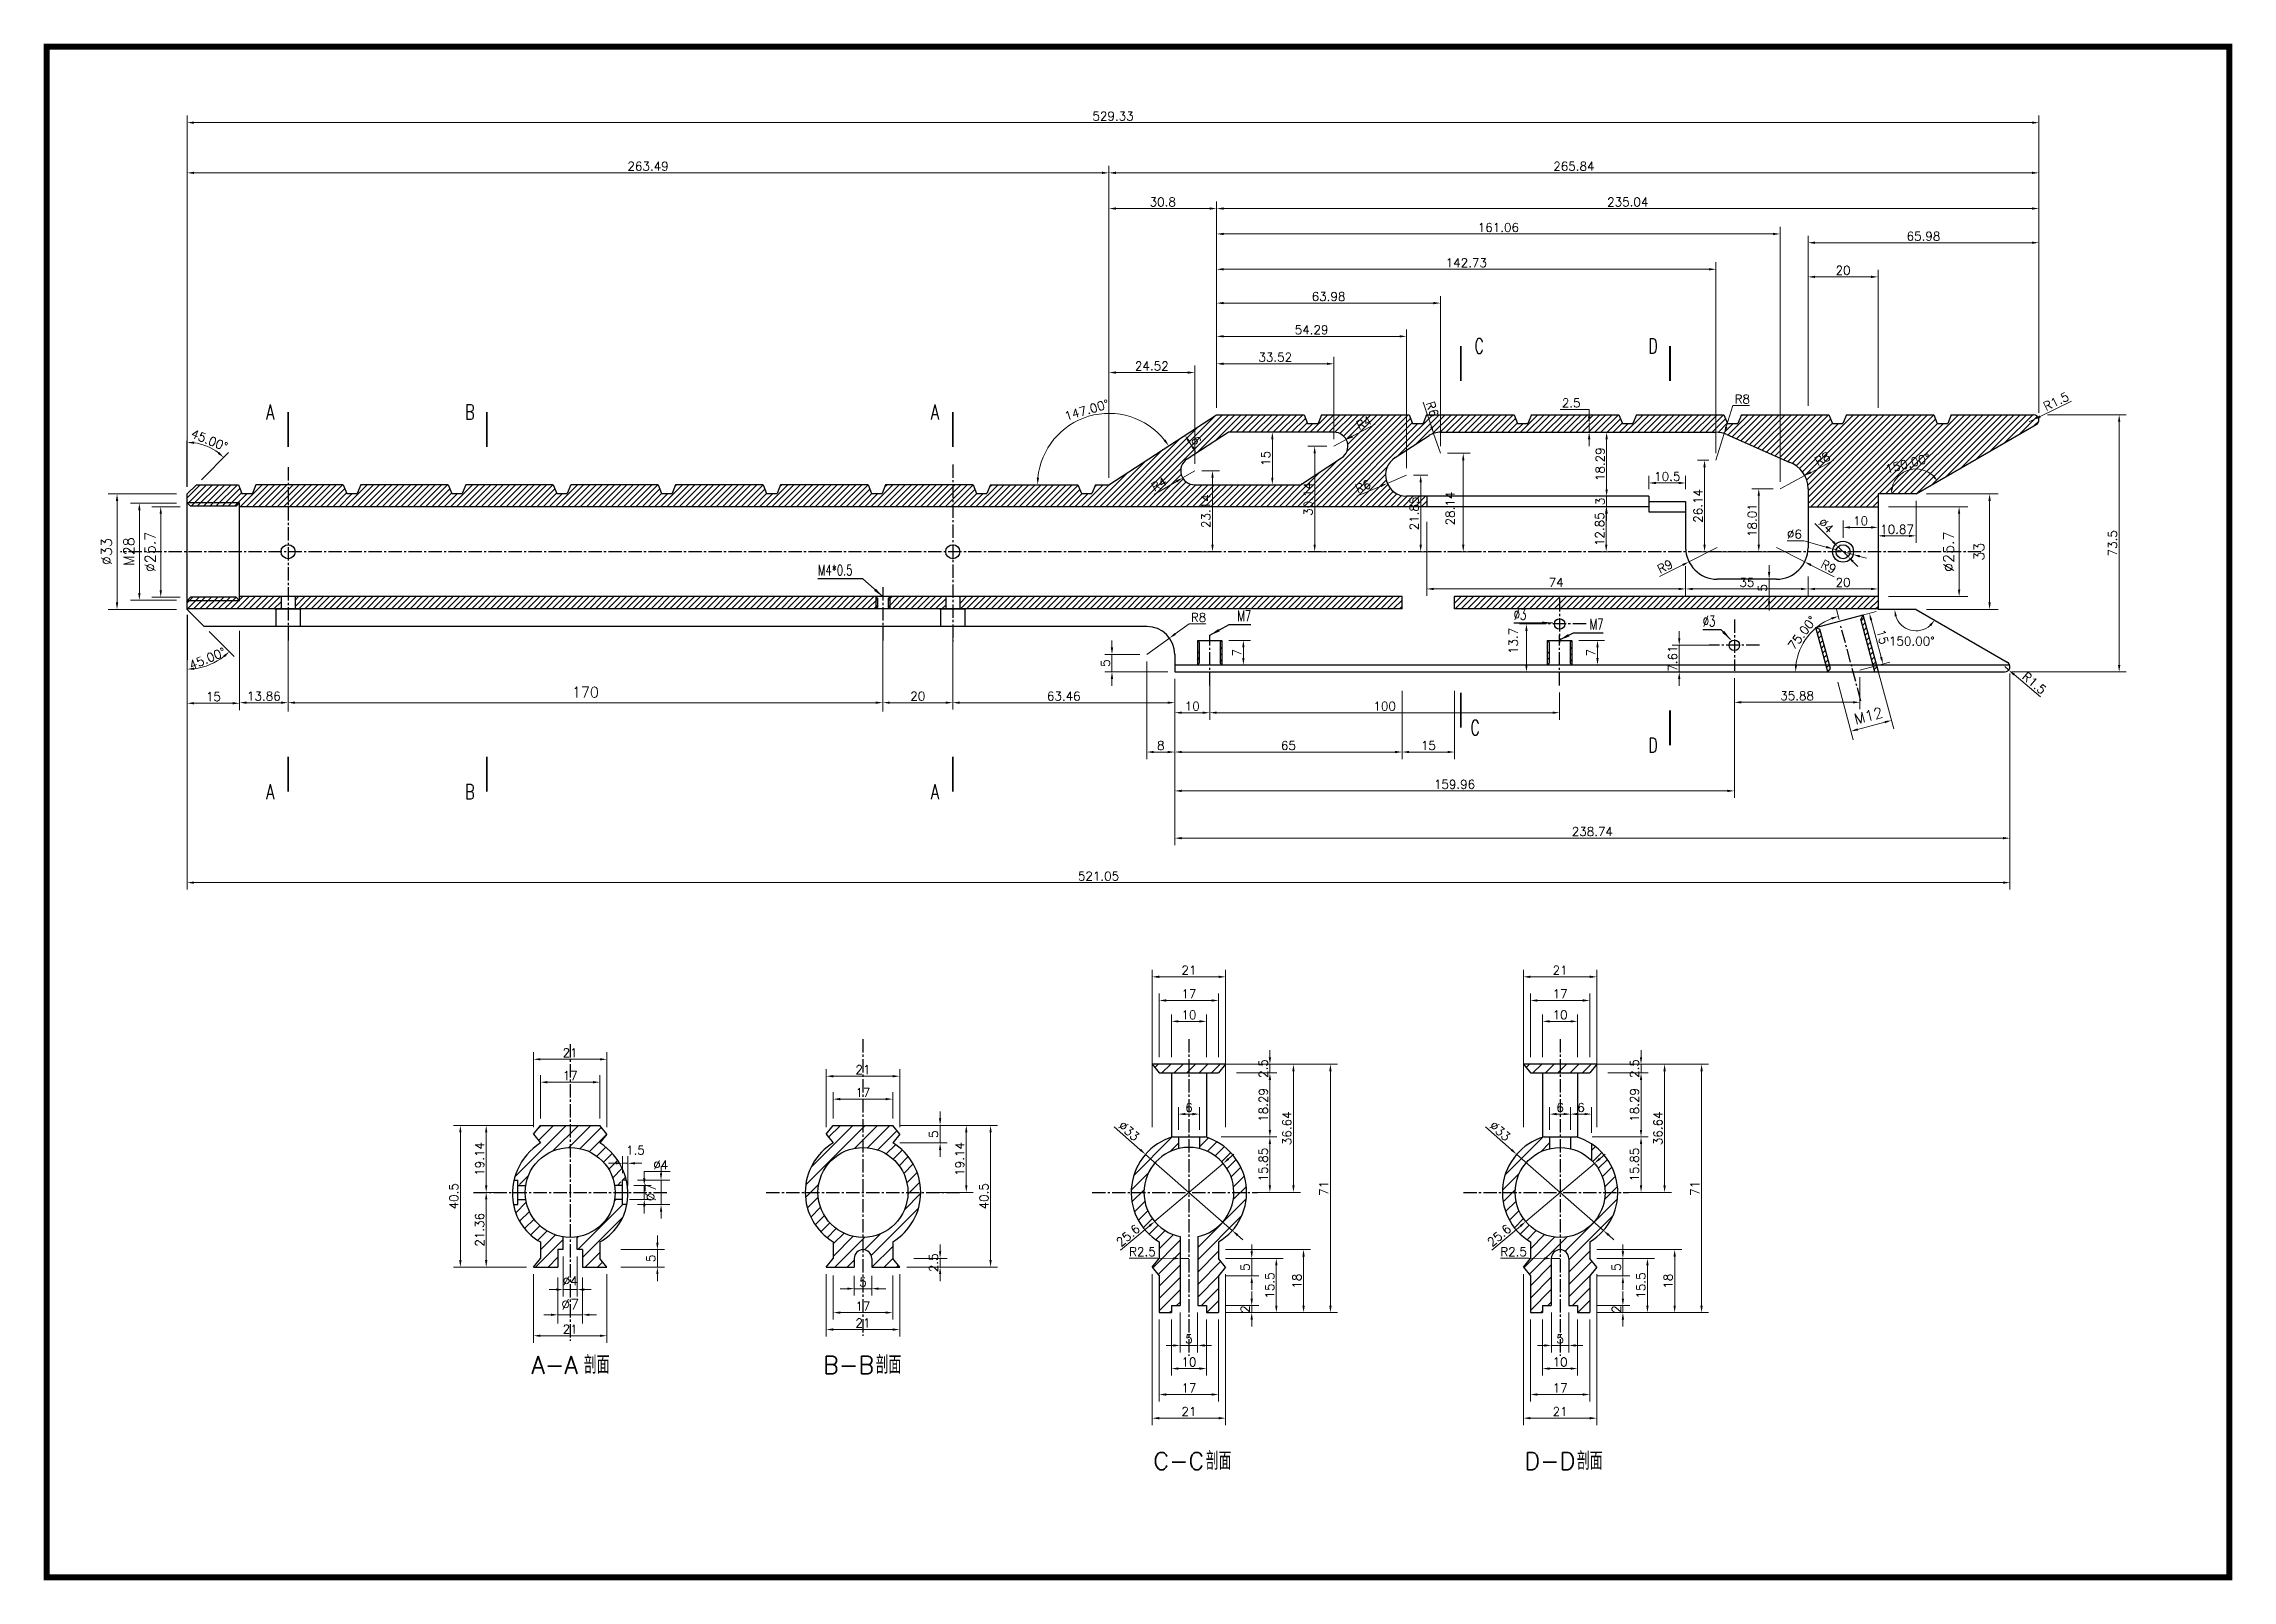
# Model space of a CAD drawing. Header units: millimetres. Extents: x 6728 to 8819, y -1283 to 914.
# Drawn here: x 8194 to 8819, y 62 to 502 of the extents above; entities that cross this region are included whole.
import ezdxf

# ---------------------------------------------------------------- set-up
doc = ezdxf.new("R2010")
doc.units = ezdxf.units.MM
doc.header["$LTSCALE"] = 1000
doc.linetypes.add('CENTER2', pattern=[28.575, 19.05, -3.175, 3.175, -3.175])
doc.linetypes.add('DASHDOTX3', pattern=[508, 254, -127, 0, -127])
for name, color, linetype in [('PUB_DIM', 3, 'Continuous'), ('PUB_TEXT', 7, 'Continuous'), ('PUB_TITLE', 7, 'Continuous'), ('中线', 1, 'DASHDOTX3')]:
    doc.layers.add(name, color=color, linetype=linetype)
doc.styles.add('_TCH_DIM', font='SIMPLEX', dxfattribs={"bigfont": 'GBCBIG'})
doc.styles.add('_TCH_LABEL', font='COMPLEX', dxfattribs={"bigfont": 'GBCBIG'})
doc.styles.get("Standard").update_dxf_attribs({"font": 'txt.shx', "bigfont": 'gbcbig.shx'})
doc.styles.add('样式 1', font='txt.shx', dxfattribs={"height": 5.5, "bigfont": 'gbcbig.shx'})
doc.dimstyles.new('DIMN1', dxfattribs={"dimscale": 0.01, "dimtxt": 300, "dimasz": 200, "dimexe": 250, "dimexo": 300, "dimgap": 150, "dimtad": 1, "dimtoh": 1, "dimdsep": 46, "dimtxsty": 'Standard', "dimcen": 2.5, "dimclrd": 256, "dimclre": 256, "dimazin": 0, "dimtfac": 1, "dimtix": 1, "dimtmove": 1, "dimatfit": 0, "dimfxl": 0, "dimtolj": 1, "dimlwd": 9, "dimlwe": 9, "dimarcsym": 0})
doc.dimstyles.new('ISO-25', dxfattribs={"dimtxt": 2.5, "dimasz": 2, "dimexe": 2, "dimexo": 2, "dimtad": 1, "dimtoh": 1, "dimdsep": 46, "dimtxsty": 'Standard', "dimcen": 2.5, "dimclrd": 256, "dimclre": 256, "dimazin": 0, "dimtfac": 1, "dimtix": 1, "dimtmove": 1, "dimatfit": 0, "dimfxl": 0, "dimtolj": 1, "dimlwd": 9, "dimlwe": 9, "dimarcsym": 0})
pattern_1 = [(45, (586.6358, -34.827), (-0.88388348, 0.88388348), [])]
pattern_2 = [(45, (1169.0626, -217.9454), (-1.76776695, 1.76776695), [])]

msp = doc.modelspace()

# ---------------------------------------------------------------- texts
at = {"layer": 'PUB_TEXT', "width": 0.705882}
for s, height, style, p in [('C', 4.25, '_TCH_LABEL', (8602.848, 413.105)), ('D', 4.25, '_TCH_LABEL', (8652.507, 413.105)), ('A', 4.25, '_TCH_LABEL', (8257.421, 394.224)), ('B', 4.25, '_TCH_LABEL', (8314.319, 394.224)), ('A', 4.25, '_TCH_LABEL', (8447.421, 394.224)), ('M4*0.5', 2.975, '_TCH_DIM', (8415.152, 349.652)), ('M7', 2.975, '_TCH_DIM', (8535.066, 336.617)), ('%%c3', 2.975, '_TCH_DIM', (8614.06, 336.981)), ('%%c3', 2.975, '_TCH_DIM', (8668.099, 335.088)), ('M7', 2.975, '_TCH_DIM', (8635.782, 334.22)), ('C', 4.25, '_TCH_LABEL', (8601.677, 303.997)), ('D', 4.25, '_TCH_LABEL', (8652.507, 298.997)), ('A', 4.25, '_TCH_LABEL', (8257.421, 285.699)), ('B', 4.25, '_TCH_LABEL', (8314.319, 285.699)), ('A', 4.25, '_TCH_LABEL', (8447.421, 285.699))]:
    msp.add_text(s, height=height, dxfattribs=dict(at, style=style)).set_placement(p)
at = {"layer": 'PUB_TEXT', "style": '样式 1'}
for s, height, p in [('A-A', 5, (8333.244, 121.507)), ('剖面', 5.1064, (8348.244, 121.507)), ('B-B', 5, (8416.651, 121.507)), ('剖面', 5.1064, (8431.651, 121.507)), ('C-C', 5, (8511.021, 94.024)), ('剖面', 5.1064, (8526.021, 94.024)), ('D-D', 5, (8617.114, 94.024)), ('剖面', 5.1064, (8632.114, 94.024))]:
    msp.add_text(s, height=height, dxfattribs=at).set_placement(p)

# ---------------------------------------------------------------- blocks, each defined once
blk = doc.blocks.new('*D672')
at = {"lineweight": 9}
for p, q in [((8263.71, 332.07), (8263.71, 310.78)), ((8433.71, 332.07), (8433.71, 310.78)), ((8265.71, 313.28), (8431.71, 313.28))]:
    blk.add_line(p, q, dxfattribs=at)
for points in [[(8265.71, 313.61), (8265.71, 312.95), (8263.71, 313.28)], [(8431.71, 313.61), (8431.71, 312.95), (8433.71, 313.28)]]:
    blk.add_solid(points)
at = {"layer": 'Defpoints', "color": 0}
for p in [(8263.71, 335.07), (8433.71, 335.07), (8433.71, 313.28)]:
    blk.add_point(p, dxfattribs=at)
at = {"color": 0, "insert": (8348.71, 316.28), "char_height": 3, "attachment_point": 5}
blk.add_mtext('\\A1;170', dxfattribs=at)
blk = doc.blocks.new('*D675')
at = {"lineweight": 9}
for p, q in [((8706.68, 319.17), (8711.09, 302.69)), ((8718.27, 322.27), (8722.68, 305.8)), ((8712.37, 305.63), (8720.1, 307.7))]:
    blk.add_line(p, q, dxfattribs=at)
for points in [[(8720.02, 308.02), (8720.19, 307.38), (8722.03, 308.22)], [(8712.29, 305.95), (8712.46, 305.31), (8710.44, 305.11)]]:
    blk.add_solid(points)
at = {"layer": 'Defpoints', "color": 0}
for p in [(8705.9, 322.07), (8717.49, 325.17), (8722.03, 308.22)]:
    blk.add_point(p, dxfattribs=at)
at = {"color": 0, "insert": (8715.46, 309.56), "char_height": 3, "attachment_point": 5, "rotation": 15}
blk.add_mtext('\\A1;M12', dxfattribs=at)
blk = doc.blocks.new('*D678')
at = {"lineweight": 9}
for p, q in [((8340.84, 148.95), (8340.84, 135.83)), ((8347.84, 148.95), (8347.84, 135.83)), ((8338.84, 138.33), (8336.84, 138.33)), ((8340.84, 138.33), (8347.84, 138.33)), ((8349.84, 138.33), (8351.84, 138.33))]:
    blk.add_line(p, q, dxfattribs=at)
for points in [[(8338.84, 138.66), (8338.84, 138), (8340.84, 138.33)], [(8349.84, 138.66), (8349.84, 138), (8347.84, 138.33)]]:
    blk.add_solid(points)
at = {"layer": 'Defpoints', "color": 0}
for p in [(8340.84, 151.95), (8347.84, 151.95), (8347.84, 138.33)]:
    blk.add_point(p, dxfattribs=at)
at = {"color": 0, "insert": (8344.34, 141.33), "char_height": 3, "attachment_point": 5}
blk.add_mtext('\\A1;%%c7', dxfattribs=at)
blk = doc.blocks.new('*D679')
at = {"lineweight": 9}
for p, q in [((8732.06, 372.93), (8752.58, 372.93)), ((8750.08, 341.93), (8750.08, 370.93)), ((8732.06, 339.93), (8752.58, 339.93))]:
    blk.add_line(p, q, dxfattribs=at)
for points in [[(8749.75, 370.93), (8750.42, 370.93), (8750.08, 372.93)], [(8749.75, 341.93), (8750.42, 341.93), (8750.08, 339.93)]]:
    blk.add_solid(points)
at = {"layer": 'Defpoints', "color": 0}
for p in [(8729.06, 372.93), (8750.08, 372.93), (8729.06, 339.93)]:
    blk.add_point(p, dxfattribs=at)
at = {"color": 0, "insert": (8747.08, 356.43), "char_height": 3, "attachment_point": 5, "rotation": 90}
blk.add_mtext('\\A1;33', dxfattribs=at)
blk = doc.blocks.new('*D680')
at = {"lineweight": 9}
for p, q in [((8231.85, 372.93), (8212.31, 372.93)), ((8214.81, 341.93), (8214.81, 370.93)), ((8231.85, 339.93), (8212.31, 339.93))]:
    blk.add_line(p, q, dxfattribs=at)
for points in [[(8214.47, 370.93), (8215.14, 370.93), (8214.81, 372.93)], [(8214.47, 341.93), (8215.14, 341.93), (8214.81, 339.93)]]:
    blk.add_solid(points)
at = {"layer": 'Defpoints', "color": 0}
for p in [(8214.81, 372.93), (8234.85, 372.93), (8234.85, 339.93)]:
    blk.add_point(p, dxfattribs=at)
at = {"color": 0, "insert": (8211.81, 356.43), "char_height": 3, "attachment_point": 5, "rotation": 90}
blk.add_mtext('\\A1;%%c33', dxfattribs=at)
blk = doc.blocks.new('*D681')
at = {"lineweight": 9}
for p, q in [((8232.85, 369.28), (8224.8, 369.28)), ((8227.3, 345.43), (8227.3, 367.28)), ((8232.85, 343.43), (8224.8, 343.43))]:
    blk.add_line(p, q, dxfattribs=at)
for points in [[(8226.97, 367.28), (8227.63, 367.28), (8227.3, 369.28)], [(8226.97, 345.43), (8227.63, 345.43), (8227.3, 343.43)]]:
    blk.add_solid(points)
at = {"layer": 'Defpoints', "color": 0}
for p in [(8227.3, 369.28), (8235.85, 369.28), (8235.85, 343.43)]:
    blk.add_point(p, dxfattribs=at)
at = {"color": 0, "insert": (8224.3, 356.35), "char_height": 3, "attachment_point": 5, "rotation": 90}
blk.add_mtext('\\A1;%%c25.7', dxfattribs=at)
blk = doc.blocks.new('*D682')
at = {"lineweight": 9}
for p, q in [((8231.85, 370.28), (8218.69, 370.28)), ((8221.19, 344.58), (8221.19, 368.28)), ((8231.85, 342.58), (8218.69, 342.58))]:
    blk.add_line(p, q, dxfattribs=at)
for points in [[(8220.85, 368.28), (8221.52, 368.28), (8221.19, 370.28)], [(8220.85, 344.58), (8221.52, 344.58), (8221.19, 342.58)]]:
    blk.add_solid(points)
at = {"layer": 'Defpoints', "color": 0}
for p in [(8221.19, 370.28), (8234.85, 370.28), (8234.85, 342.58)]:
    blk.add_point(p, dxfattribs=at)
at = {"color": 0, "insert": (8218.19, 356.43), "char_height": 3, "attachment_point": 5, "rotation": 90}
blk.add_mtext('\\A1;M28', dxfattribs=at)
blk = doc.blocks.new('*D683')
at = {"lineweight": 9}
for p, q in [((8721.2, 369.28), (8743.87, 369.28)), ((8741.37, 345.58), (8741.37, 367.28)), ((8721.2, 343.58), (8743.87, 343.58))]:
    blk.add_line(p, q, dxfattribs=at)
for points in [[(8741.03, 367.28), (8741.7, 367.28), (8741.37, 369.28)], [(8741.03, 345.58), (8741.7, 345.58), (8741.37, 343.58)]]:
    blk.add_solid(points)
at = {"layer": 'Defpoints', "color": 0}
for p in [(8718.2, 369.28), (8741.37, 369.28), (8718.2, 343.58)]:
    blk.add_point(p, dxfattribs=at)
at = {"color": 0, "insert": (8738.37, 356.43), "char_height": 3, "attachment_point": 5, "rotation": 90}
blk.add_mtext('\\A1;%%c25.7', dxfattribs=at)
blk = doc.blocks.new('*D684')
at = {"lineweight": 9}
for p, q in [((8363.57, 176.81), (8372.81, 176.81)), ((8370.31, 178.81), (8370.31, 180.81)), ((8370.31, 169.81), (8370.31, 176.81)), ((8363.57, 169.81), (8372.81, 169.81)), ((8370.31, 167.81), (8370.31, 165.81))]:
    blk.add_line(p, q, dxfattribs=at)
for points in [[(8369.98, 178.81), (8370.65, 178.81), (8370.31, 176.81)], [(8369.98, 167.81), (8370.65, 167.81), (8370.31, 169.81)]]:
    blk.add_solid(points)
at = {"layer": 'Defpoints', "color": 0}
for p in [(8360.57, 176.81), (8370.31, 176.81), (8360.57, 169.81)]:
    blk.add_point(p, dxfattribs=at)
at = {"color": 0, "insert": (8367.31, 173.31), "char_height": 3, "attachment_point": 5, "rotation": 90}
blk.add_mtext('\\A1;%%c7', dxfattribs=at)
blk = doc.blocks.new('*D353')
at = {"lineweight": 9}
blk.add_line((8238.91, 376.98), (8246.71, 384.78), dxfattribs=at)
blk.add_arc((8234.85, 372.93), 14.77, 52.76533, 82.23467, dxfattribs=at)
for points in [[(8236.82, 387.23), (8236.87, 387.89), (8234.85, 387.69)], [(8244.01, 384.94), (8243.57, 384.43), (8245.29, 383.37)]]:
    blk.add_solid(points)
at = {"layer": 'Defpoints', "color": 0}
for p in [(8234.85, 388.08), (8242.23, 385.72), (8237.49, 375.57), (8234.85, 375.01), (8234.85, 372.93)]:
    blk.add_point(p, dxfattribs=at)
at = {"color": 0, "insert": (8241.22, 388.3), "char_height": 2.5, "attachment_point": 5, "rotation": 337.5}
blk.add_mtext('\\A1;45.00°', dxfattribs=at)
blk = doc.blocks.new('*D352')
at = {"lineweight": 9}
for p, q in [((8241.12, 333.65), (8248.33, 326.45)), ((8234.85, 323.51), (8234.85, 320.86))]:
    blk.add_line(p, q, dxfattribs=at)
blk.add_arc((8234.85, 339.93), 17.06, 276.72028, 308.27972, dxfattribs=at)
for points in [[(8245.2, 326.78), (8245.64, 326.28), (8246.91, 327.86)], [(8236.87, 322.65), (8236.83, 323.31), (8234.85, 322.86)]]:
    blk.add_solid(points)
at = {"layer": 'Defpoints', "color": 0}
for p in [(8234.85, 339.93), (8234.85, 338.36), (8239.71, 335.07), (8234.85, 325.51), (8239.27, 323.45)]:
    blk.add_point(p, dxfattribs=at)
at = {"color": 0, "insert": (8240.66, 325.9), "char_height": 2.5, "attachment_point": 5, "rotation": 22.5}
blk.add_mtext('\\A1;45.00°', dxfattribs=at)
blk = doc.blocks.new('*D223')
at = {"lineweight": 9}
for p, q in [((8234.85, 378.99), (8234.85, 466.7)), ((8236.85, 464.7), (8496.34, 464.7)), ((8498.34, 377.57), (8498.34, 466.7))]:
    blk.add_line(p, q, dxfattribs=at)
for points in [[(8236.85, 465.04), (8236.85, 464.37), (8234.85, 464.7)], [(8496.34, 465.04), (8496.34, 464.37), (8498.34, 464.7)]]:
    blk.add_solid(points)
at = {"layer": 'Defpoints', "color": 0}
for p in [(8498.34, 464.7), (8234.85, 376.99), (8498.34, 375.57)]:
    blk.add_point(p, dxfattribs=at)
at = {"color": 0, "insert": (8366.59, 466.58), "char_height": 2.5, "attachment_point": 5}
blk.add_mtext('\\A1;263.49', dxfattribs=at)
blk = doc.blocks.new('*D348')
at = {"lineweight": 9}
for p, q in [((8498.34, 379.57), (8498.34, 456.5)), ((8500.34, 454.5), (8527.14, 454.5)), ((8529.14, 397.57), (8529.14, 456.5))]:
    blk.add_line(p, q, dxfattribs=at)
for points in [[(8500.34, 454.83), (8500.34, 454.17), (8498.34, 454.5)], [(8527.14, 454.83), (8527.14, 454.17), (8529.14, 454.5)]]:
    blk.add_solid(points)
at = {"layer": 'Defpoints', "color": 0}
for p in [(8529.14, 454.5), (8529.14, 395.57), (8498.34, 377.57)]:
    blk.add_point(p, dxfattribs=at)
at = {"color": 0, "insert": (8513.74, 456.37), "char_height": 2.5, "attachment_point": 5}
blk.add_mtext('\\A1;30.8', dxfattribs=at)
blk = doc.blocks.new('*D422')
at = {"lineweight": 9}
for p, q in [((8709.12, 337.07), (8717.65, 339.36)), ((8719.08, 326.28), (8716.24, 336.91)), ((8713.01, 322.58), (8721.53, 324.87))]:
    blk.add_line(p, q, dxfattribs=at)
for points in [[(8716.56, 336.99), (8715.91, 336.82), (8715.72, 338.84)], [(8719.41, 326.37), (8718.76, 326.2), (8719.6, 324.35)]]:
    blk.add_solid(points)
at = {"layer": 'Defpoints', "color": 0}
for p in [(8715.72, 338.84), (8707.19, 336.56), (8711.08, 322.07)]:
    blk.add_point(p, dxfattribs=at)
at = {"color": 0, "insert": (8719.47, 332.08), "char_height": 2.5, "attachment_point": 5, "rotation": 285}
blk.add_mtext('\\A1;15', dxfattribs=at)
blk = doc.blocks.new('*D410')
at = {"lineweight": 9}
blk.add_line((8707.06, 337.03), (8706.3, 339.9), dxfattribs=at)
blk.add_arc((8711.08, 322.07), 16.46, 111.96697, 173.03303, dxfattribs=at)
for points in [[(8704.81, 337.65), (8705.02, 337.01), (8706.82, 337.96)], [(8695.07, 324.04), (8694.41, 324.08), (8694.62, 322.07)]]:
    blk.add_solid(points)
at = {"layer": 'Defpoints', "color": 0}
for p in [(8700.5, 334.67), (8707.58, 335.1), (8517.16, 322.07), (8754.4, 322.07), (8713.29, 313.8)]:
    blk.add_point(p, dxfattribs=at)
at = {"color": 0, "insert": (8696.53, 333.23), "char_height": 2.5, "attachment_point": 5, "rotation": 52.5}
blk.add_mtext('\\A1;75.00°', dxfattribs=at)
blk = doc.blocks.new('*D274')
at = {"lineweight": 9}
for p, q in [((8713.01, 320.58), (8713.01, 311.38)), ((8677.12, 318.33), (8677.12, 311.38)), ((8679.12, 313.38), (8711.01, 313.38))]:
    blk.add_line(p, q, dxfattribs=at)
for points in [[(8679.12, 313.72), (8679.12, 313.05), (8677.12, 313.38)], [(8711.01, 313.72), (8711.01, 313.05), (8713.01, 313.38)]]:
    blk.add_solid(points)
at = {"layer": 'Defpoints', "color": 0}
for p in [(8677.12, 320.33), (8713.01, 322.58), (8713.01, 313.38)]:
    blk.add_point(p, dxfattribs=at)
at = {"color": 0, "insert": (8695.06, 315.26), "char_height": 2.5, "attachment_point": 5}
blk.add_mtext('\\A1;35.88', dxfattribs=at)
blk = doc.blocks.new('*D396')
at = {"lineweight": 9}
for p, q in [((8692.21, 359.55), (8697, 359.55)), ((8697, 359.55), (8703.38, 357.77)), ((8711.09, 355.62), (8705.31, 357.23)), ((8713.01, 355.08), (8714.94, 354.54))]:
    blk.add_line(p, q, dxfattribs=at)
for points in [[(8703.47, 358.09), (8703.29, 357.45), (8705.31, 357.23)], [(8713.1, 355.4), (8712.92, 354.76), (8711.09, 355.62)]]:
    blk.add_solid(points)
at = {"layer": 'Defpoints', "color": 0}
for p in [(8705.31, 357.23), (8711.09, 355.62)]:
    blk.add_point(p, dxfattribs=at)
at = {"color": 0, "insert": (8694.29, 361.43), "char_height": 2.5, "attachment_point": 5}
blk.add_mtext('\\A1;∅6', dxfattribs=at)
blk = doc.blocks.new('*D395')
at = {"lineweight": 9}
for p, q in [((8700.09, 364.46), (8705.36, 359.24)), ((8709.62, 355.02), (8706.78, 357.83)), ((8711.04, 353.61), (8712.46, 352.2))]:
    blk.add_line(p, q, dxfattribs=at)
for points in [[(8705.59, 359.48), (8705.12, 359), (8706.78, 357.83)], [(8711.27, 353.85), (8710.8, 353.37), (8709.62, 355.02)]]:
    blk.add_solid(points)
at = {"layer": 'Defpoints', "color": 0}
for p in [(8706.78, 357.83), (8709.62, 355.02)]:
    blk.add_point(p, dxfattribs=at)
at = {"color": 0, "insert": (8703.33, 363.89), "char_height": 2.5, "attachment_point": 5, "rotation": 315.27507}
blk.add_mtext('\\A1;∅4', dxfattribs=at)
blk = doc.blocks.new('*D394')
at = {"lineweight": 9}
for p, q in [((8708.2, 360.43), (8708.2, 365.37)), ((8710.2, 363.37), (8716.2, 363.37)), ((8718.2, 358.43), (8718.2, 365.37))]:
    blk.add_line(p, q, dxfattribs=at)
for points in [[(8710.2, 363.7), (8710.2, 363.04), (8708.2, 363.37)], [(8716.2, 363.7), (8716.2, 363.04), (8718.2, 363.37)]]:
    blk.add_solid(points)
at = {"layer": 'Defpoints', "color": 0}
for p in [(8718.2, 363.37), (8708.2, 358.43), (8718.2, 356.43)]:
    blk.add_point(p, dxfattribs=at)
at = {"color": 0, "insert": (8713.2, 365.24), "char_height": 2.5, "attachment_point": 5}
blk.add_mtext('\\A1;10', dxfattribs=at)
blk = doc.blocks.new('*D241')
at = {"lineweight": 9}
for p, q in [((8630.31, 193.16), (8630.31, 197.69)), ((8632.31, 195.69), (8634.31, 195.69)), ((8636.31, 190.32), (8636.31, 197.69))]:
    blk.add_line(p, q, dxfattribs=at)
for points in [[(8632.31, 196.03), (8632.31, 195.36), (8630.31, 195.69)], [(8634.31, 196.03), (8634.31, 195.36), (8636.31, 195.69)]]:
    blk.add_solid(points)
at = {"layer": 'Defpoints', "color": 0}
for p in [(8636.31, 195.69), (8630.31, 191.16), (8636.31, 188.32)]:
    blk.add_point(p, dxfattribs=at)
at = {"color": 0, "insert": (8633.31, 197.57), "char_height": 2.5, "attachment_point": 5}
blk.add_mtext('\\A1;6', dxfattribs=at)
blk = doc.blocks.new('*D240')
at = {"lineweight": 9}
for p, q in [((8645.26, 142.95), (8645.26, 144.95)), ((8637.81, 140.95), (8647.26, 140.95)), ((8637.81, 138.95), (8647.26, 138.95)), ((8645.26, 138.95), (8645.26, 140.95)), ((8645.26, 136.95), (8645.26, 134.95))]:
    blk.add_line(p, q, dxfattribs=at)
for points in [[(8644.93, 142.95), (8645.59, 142.95), (8645.26, 140.95)], [(8644.93, 136.95), (8645.59, 136.95), (8645.26, 138.95)]]:
    blk.add_solid(points)
at = {"layer": 'Defpoints', "color": 0}
for p in [(8635.81, 140.95), (8635.81, 138.95), (8645.26, 140.95)]:
    blk.add_point(p, dxfattribs=at)
at = {"color": 0, "insert": (8643.39, 139.95), "char_height": 2.5, "attachment_point": 5, "rotation": 90}
blk.add_mtext('\\A1;2', dxfattribs=at)
blk = doc.blocks.new('*D380')
at = {"lineweight": 9}
for p, q in [((8622.31, 136.95), (8622.31, 120.96)), ((8632.31, 136.95), (8632.31, 120.96)), ((8624.31, 122.96), (8630.31, 122.96))]:
    blk.add_line(p, q, dxfattribs=at)
for points in [[(8624.31, 123.3), (8624.31, 122.63), (8622.31, 122.96)], [(8630.31, 123.3), (8630.31, 122.63), (8632.31, 122.96)]]:
    blk.add_solid(points)
at = {"layer": 'Defpoints', "color": 0}
for p in [(8622.31, 138.95), (8632.31, 138.95), (8632.31, 122.96)]:
    blk.add_point(p, dxfattribs=at)
at = {"color": 0, "insert": (8627.31, 124.84), "char_height": 2.5, "attachment_point": 5}
blk.add_mtext('\\A1;10', dxfattribs=at)
blk = doc.blocks.new('*D379')
at = {"lineweight": 9}
for p, q in [((8610.27, 154.47), (8618.39, 154.47)), ((8618.39, 154.47), (8622.81, 154.46)), ((8627.31, 154.45), (8624.81, 154.45))]:
    blk.add_line(p, q, dxfattribs=at)
blk.add_solid([(8622.81, 154.79), (8622.8, 154.12), (8624.81, 154.45)])
at = {"layer": 'Defpoints', "color": 0}
for p in [(8624.81, 154.45), (8627.31, 154.45)]:
    blk.add_point(p, dxfattribs=at)
at = {"color": 0, "insert": (8614.02, 156.34), "char_height": 2.5, "attachment_point": 5}
blk.add_mtext('\\A1;R2.5', dxfattribs=at)
blk = doc.blocks.new('*D378')
at = {"lineweight": 9}
for p, q in [((8637.11, 181.62), (8617.5, 165)), ((8638.63, 182.91), (8640.16, 184.2)), ((8607.78, 156.76), (8615.98, 163.71))]:
    blk.add_line(p, q, dxfattribs=at)
for points in [[(8638.42, 183.16), (8638.85, 182.65), (8637.11, 181.62)], [(8615.76, 163.96), (8616.19, 163.45), (8617.5, 165)]]:
    blk.add_solid(points)
at = {"layer": 'Defpoints', "color": 0}
for p in [(8637.11, 181.62), (8617.5, 165)]:
    blk.add_point(p, dxfattribs=at)
at = {"color": 0, "insert": (8609.9, 161.02), "char_height": 2.5, "attachment_point": 5, "rotation": 40.27949}
blk.add_mtext('\\A1;25.6', dxfattribs=at)
blk = doc.blocks.new('*D377')
at = {"lineweight": 9}
for p, q in [((8605.95, 192.05), (8613.4, 185.51)), ((8639.71, 162.42), (8614.9, 184.19)), ((8641.21, 161.11), (8642.71, 159.79))]:
    blk.add_line(p, q, dxfattribs=at)
for points in [[(8613.62, 185.76), (8613.18, 185.26), (8614.9, 184.19)], [(8641.43, 161.36), (8640.99, 160.86), (8639.71, 162.42)]]:
    blk.add_solid(points)
at = {"layer": 'Defpoints', "color": 0}
for p in [(8614.9, 184.19), (8639.71, 162.42)]:
    blk.add_point(p, dxfattribs=at)
at = {"color": 0, "insert": (8610.16, 190.85), "char_height": 2.5, "attachment_point": 5, "rotation": 318.73217}
blk.add_mtext('\\A1;∅33', dxfattribs=at)
blk = doc.blocks.new('*D239')
at = {"lineweight": 9}
for p, q in [((8618.81, 211.95), (8618.81, 230.16)), ((8620.81, 228.16), (8633.81, 228.16)), ((8635.81, 211.95), (8635.81, 230.16))]:
    blk.add_line(p, q, dxfattribs=at)
for points in [[(8620.81, 228.5), (8620.81, 227.83), (8618.81, 228.16)], [(8633.81, 228.5), (8633.81, 227.83), (8635.81, 228.16)]]:
    blk.add_solid(points)
at = {"layer": 'Defpoints', "color": 0}
for p in [(8635.81, 228.16), (8618.81, 209.95), (8635.81, 209.95)]:
    blk.add_point(p, dxfattribs=at)
at = {"color": 0, "insert": (8627.31, 230.04), "char_height": 2.5, "attachment_point": 5}
blk.add_mtext('\\A1;17', dxfattribs=at)
blk = doc.blocks.new('*D238')
at = {"lineweight": 9}
for p, q in [((8616.81, 191.95), (8616.81, 236.92)), ((8618.81, 234.92), (8635.81, 234.92)), ((8637.81, 191.95), (8637.81, 236.92))]:
    blk.add_line(p, q, dxfattribs=at)
for points in [[(8618.81, 235.26), (8618.81, 234.59), (8616.81, 234.92)], [(8635.81, 235.26), (8635.81, 234.59), (8637.81, 234.92)]]:
    blk.add_solid(points)
at = {"layer": 'Defpoints', "color": 0}
for p in [(8637.81, 234.92), (8616.81, 189.95), (8637.81, 189.95)]:
    blk.add_point(p, dxfattribs=at)
at = {"color": 0, "insert": (8627.31, 236.8), "char_height": 2.5, "attachment_point": 5}
blk.add_mtext('\\A1;21', dxfattribs=at)
blk = doc.blocks.new('*D376')
at = {"lineweight": 9}
for p, q in [((8616.81, 149.95), (8616.81, 106.79)), ((8637.81, 149.95), (8637.81, 106.79)), ((8618.81, 108.79), (8635.81, 108.79))]:
    blk.add_line(p, q, dxfattribs=at)
for points in [[(8618.81, 109.12), (8618.81, 108.45), (8616.81, 108.79)], [(8635.81, 109.12), (8635.81, 108.45), (8637.81, 108.79)]]:
    blk.add_solid(points)
at = {"layer": 'Defpoints', "color": 0}
for p in [(8616.81, 151.95), (8637.81, 151.95), (8637.81, 108.79)]:
    blk.add_point(p, dxfattribs=at)
at = {"color": 0, "insert": (8627.31, 110.66), "char_height": 2.5, "attachment_point": 5}
blk.add_mtext('\\A1;21', dxfattribs=at)
blk = doc.blocks.new('*D375')
at = {"lineweight": 9}
for p, q in [((8618.81, 136.95), (8618.81, 113.55)), ((8635.81, 136.95), (8635.81, 113.55)), ((8620.81, 115.55), (8633.81, 115.55))]:
    blk.add_line(p, q, dxfattribs=at)
for points in [[(8620.81, 115.88), (8620.81, 115.21), (8618.81, 115.55)], [(8633.81, 115.88), (8633.81, 115.21), (8635.81, 115.55)]]:
    blk.add_solid(points)
at = {"layer": 'Defpoints', "color": 0}
for p in [(8618.81, 138.95), (8635.81, 138.95), (8635.81, 115.55)]:
    blk.add_point(p, dxfattribs=at)
at = {"color": 0, "insert": (8627.31, 117.42), "char_height": 2.5, "attachment_point": 5}
blk.add_mtext('\\A1;17', dxfattribs=at)
blk = doc.blocks.new('*D237')
at = {"lineweight": 9}
for p, q in [((8624.81, 138.95), (8624.81, 127.57)), ((8629.81, 138.95), (8629.81, 127.57)), ((8622.81, 129.57), (8620.81, 129.57)), ((8624.81, 129.57), (8629.81, 129.57)), ((8631.81, 129.57), (8633.81, 129.57))]:
    blk.add_line(p, q, dxfattribs=at)
for points in [[(8622.81, 129.9), (8622.81, 129.23), (8624.81, 129.57)], [(8631.81, 129.9), (8631.81, 129.23), (8629.81, 129.57)]]:
    blk.add_solid(points)
at = {"layer": 'Defpoints', "color": 0}
for p in [(8624.81, 140.95), (8629.81, 140.95), (8629.81, 129.57)]:
    blk.add_point(p, dxfattribs=at)
at = {"color": 0, "insert": (8627.31, 131.44), "char_height": 2.5, "attachment_point": 5}
blk.add_mtext('\\A1;5', dxfattribs=at)
blk = doc.blocks.new('*D374')
at = {"lineweight": 9}
for p, q in [((8645.26, 156.45), (8645.26, 158.45)), ((8637.81, 154.45), (8647.26, 154.45)), ((8645.26, 149.45), (8645.26, 154.45)), ((8637.81, 149.45), (8647.26, 149.45)), ((8645.26, 147.45), (8645.26, 145.45))]:
    blk.add_line(p, q, dxfattribs=at)
for points in [[(8644.93, 156.45), (8645.59, 156.45), (8645.26, 154.45)], [(8644.93, 147.45), (8645.59, 147.45), (8645.26, 149.45)]]:
    blk.add_solid(points)
at = {"layer": 'Defpoints', "color": 0}
for p in [(8635.81, 154.45), (8645.26, 154.45), (8635.81, 149.45)]:
    blk.add_point(p, dxfattribs=at)
at = {"color": 0, "insert": (8643.39, 151.95), "char_height": 2.5, "attachment_point": 5, "rotation": 90}
blk.add_mtext('\\A1;5', dxfattribs=at)
blk = doc.blocks.new('*D373')
at = {"lineweight": 9}
for p, q in [((8637.81, 154.45), (8654.29, 154.45)), ((8652.29, 140.95), (8652.29, 152.45)), ((8639.81, 138.95), (8654.29, 138.95))]:
    blk.add_line(p, q, dxfattribs=at)
for points in [[(8651.95, 152.45), (8652.62, 152.45), (8652.29, 154.45)], [(8651.95, 140.95), (8652.62, 140.95), (8652.29, 138.95)]]:
    blk.add_solid(points)
at = {"layer": 'Defpoints', "color": 0}
for p in [(8635.81, 154.45), (8652.29, 154.45), (8637.81, 138.95)]:
    blk.add_point(p, dxfattribs=at)
at = {"color": 0, "insert": (8650.41, 146.7), "char_height": 2.5, "attachment_point": 5, "rotation": 90}
blk.add_mtext('\\A1;15.5', dxfattribs=at)
blk = doc.blocks.new('*D236')
at = {"lineweight": 9}
for p, q in [((8637.81, 156.95), (8662.07, 156.95)), ((8660.07, 154.95), (8660.07, 140.95)), ((8641.55, 138.95), (8662.07, 138.95))]:
    blk.add_line(p, q, dxfattribs=at)
for points in [[(8659.73, 154.95), (8660.4, 154.95), (8660.07, 156.95)], [(8659.73, 140.95), (8660.4, 140.95), (8660.07, 138.95)]]:
    blk.add_solid(points)
at = {"layer": 'Defpoints', "color": 0}
for p in [(8635.81, 156.95), (8639.55, 138.95), (8660.07, 138.95)]:
    blk.add_point(p, dxfattribs=at)
at = {"color": 0, "insert": (8658.19, 147.95), "char_height": 2.5, "attachment_point": 5, "rotation": 90}
blk.add_mtext('\\A1;18', dxfattribs=at)
blk = doc.blocks.new('*D235')
at = {"lineweight": 9}
for p, q in [((8622.31, 211.95), (8622.31, 224.2)), ((8624.31, 222.2), (8630.31, 222.2)), ((8632.31, 211.95), (8632.31, 224.2))]:
    blk.add_line(p, q, dxfattribs=at)
for points in [[(8624.31, 222.53), (8624.31, 221.86), (8622.31, 222.2)], [(8630.31, 222.53), (8630.31, 221.86), (8632.31, 222.2)]]:
    blk.add_solid(points)
at = {"layer": 'Defpoints', "color": 0}
for p in [(8632.31, 222.2), (8622.31, 209.95), (8632.31, 209.95)]:
    blk.add_point(p, dxfattribs=at)
at = {"color": 0, "insert": (8627.31, 224.07), "char_height": 2.5, "attachment_point": 5}
blk.add_mtext('\\A1;10', dxfattribs=at)
blk = doc.blocks.new('*D234')
at = {"lineweight": 9}
for p, q in [((8650.45, 211.95), (8650.45, 213.95)), ((8640.93, 207.45), (8652.45, 207.45)), ((8644.99, 209.95), (8652.45, 209.95)), ((8650.45, 209.95), (8650.45, 207.45)), ((8650.45, 205.45), (8650.45, 203.45))]:
    blk.add_line(p, q, dxfattribs=at)
for points in [[(8650.12, 211.95), (8650.78, 211.95), (8650.45, 209.95)], [(8650.12, 205.45), (8650.78, 205.45), (8650.45, 207.45)]]:
    blk.add_solid(points)
at = {"layer": 'Defpoints', "color": 0}
for p in [(8638.93, 207.45), (8642.99, 209.95), (8650.45, 207.45)]:
    blk.add_point(p, dxfattribs=at)
at = {"color": 0, "insert": (8648.57, 208.7), "char_height": 2.5, "attachment_point": 5, "rotation": 90}
blk.add_mtext('\\A1;2.5', dxfattribs=at)
blk = doc.blocks.new('*D233')
at = {"lineweight": 9}
for p, q in [((8642.99, 209.95), (8659.18, 209.95)), ((8657.18, 207.95), (8657.18, 175.31)), ((8650.99, 173.31), (8659.18, 173.31))]:
    blk.add_line(p, q, dxfattribs=at)
for points in [[(8656.85, 207.95), (8657.52, 207.95), (8657.18, 209.95)], [(8656.85, 175.31), (8657.52, 175.31), (8657.18, 173.31)]]:
    blk.add_solid(points)
at = {"layer": 'Defpoints', "color": 0}
for p in [(8640.99, 209.95), (8648.99, 173.31), (8657.18, 173.31)]:
    blk.add_point(p, dxfattribs=at)
at = {"color": 0, "insert": (8655.31, 191.63), "char_height": 2.5, "attachment_point": 5, "rotation": 90}
blk.add_mtext('\\A1;36.64', dxfattribs=at)
blk = doc.blocks.new('*D232')
at = {"lineweight": 9}
for p, q in [((8637.81, 209.95), (8669.76, 209.95)), ((8667.76, 207.95), (8667.76, 140.95)), ((8637.81, 138.95), (8669.76, 138.95))]:
    blk.add_line(p, q, dxfattribs=at)
for points in [[(8667.42, 207.95), (8668.09, 207.95), (8667.76, 209.95)], [(8667.42, 140.95), (8668.09, 140.95), (8667.76, 138.95)]]:
    blk.add_solid(points)
at = {"layer": 'Defpoints', "color": 0}
for p in [(8635.81, 209.95), (8635.81, 138.95), (8667.76, 138.95)]:
    blk.add_point(p, dxfattribs=at)
at = {"color": 0, "insert": (8665.88, 174.45), "char_height": 2.5, "attachment_point": 5, "rotation": 90}
blk.add_mtext('\\A1;71', dxfattribs=at)
blk = doc.blocks.new('*D231')
at = {"lineweight": 9}
for p, q in [((8636.52, 189.16), (8652.45, 189.16)), ((8650.45, 175.31), (8650.45, 187.16)), ((8646.35, 173.31), (8652.45, 173.31))]:
    blk.add_line(p, q, dxfattribs=at)
for points in [[(8650.12, 187.16), (8650.78, 187.16), (8650.45, 189.16)], [(8650.12, 175.31), (8650.78, 175.31), (8650.45, 173.31)]]:
    blk.add_solid(points)
at = {"layer": 'Defpoints', "color": 0}
for p in [(8634.52, 189.16), (8650.45, 189.16), (8644.35, 173.31)]:
    blk.add_point(p, dxfattribs=at)
at = {"color": 0, "insert": (8648.57, 181.23), "char_height": 2.5, "attachment_point": 5, "rotation": 90}
blk.add_mtext('\\A1;15.85', dxfattribs=at)
blk = doc.blocks.new('*D230')
at = {"lineweight": 9}
for p, q in [((8647.09, 207.45), (8652.45, 207.45)), ((8650.45, 191.16), (8650.45, 205.45)), ((8636.52, 189.16), (8652.45, 189.16))]:
    blk.add_line(p, q, dxfattribs=at)
for points in [[(8650.12, 205.45), (8650.78, 205.45), (8650.45, 207.45)], [(8650.12, 191.16), (8650.78, 191.16), (8650.45, 189.16)]]:
    blk.add_solid(points)
at = {"layer": 'Defpoints', "color": 0}
for p in [(8645.09, 207.45), (8650.45, 207.45), (8634.52, 189.16)]:
    blk.add_point(p, dxfattribs=at)
at = {"color": 0, "insert": (8648.57, 198.3), "char_height": 2.5, "attachment_point": 5, "rotation": 90}
blk.add_mtext('\\A1;18.29', dxfattribs=at)
blk = doc.blocks.new('*D372')
at = {"lineweight": 9}
for p, q in [((8624.31, 191.16), (8624.31, 197.69)), ((8626.31, 195.69), (8628.31, 195.69)), ((8630.31, 191.16), (8630.31, 197.69))]:
    blk.add_line(p, q, dxfattribs=at)
for points in [[(8626.31, 196.03), (8626.31, 195.36), (8624.31, 195.69)], [(8628.31, 196.03), (8628.31, 195.36), (8630.31, 195.69)]]:
    blk.add_solid(points)
at = {"layer": 'Defpoints', "color": 0}
for p in [(8630.31, 195.69), (8624.31, 189.16), (8630.31, 189.16)]:
    blk.add_point(p, dxfattribs=at)
at = {"color": 0, "insert": (8627.31, 197.57), "char_height": 2.5, "attachment_point": 5}
blk.add_mtext('\\A1;6', dxfattribs=at)
blk = doc.blocks.new('*D371')
at = {"lineweight": 9}
for p, q in [((8652.7, 374.28), (8652.7, 378.07)), ((8654.7, 376.07), (8661.2, 376.07)), ((8663.2, 374.28), (8663.2, 378.07))]:
    blk.add_line(p, q, dxfattribs=at)
for points in [[(8654.7, 376.4), (8654.7, 375.73), (8652.7, 376.07)], [(8661.2, 376.4), (8661.2, 375.73), (8663.2, 376.07)]]:
    blk.add_solid(points)
at = {"layer": 'Defpoints', "color": 0}
for p in [(8663.2, 376.07), (8652.7, 372.28), (8663.2, 372.28)]:
    blk.add_point(p, dxfattribs=at)
at = {"color": 0, "insert": (8657.95, 377.94), "char_height": 2.5, "attachment_point": 5}
blk.add_mtext('\\A1;10.5', dxfattribs=at)
blk = doc.blocks.new('*D369')
at = {"lineweight": 9}
for p, q in [((8532.66, 331.07), (8538.78, 331.07)), ((8536.78, 326.07), (8536.78, 329.07)), ((8532.66, 324.07), (8538.78, 324.07))]:
    blk.add_line(p, q, dxfattribs=at)
for points in [[(8536.45, 329.07), (8537.11, 329.07), (8536.78, 331.07)], [(8536.45, 326.07), (8537.11, 326.07), (8536.78, 324.07)]]:
    blk.add_solid(points)
at = {"layer": 'Defpoints', "color": 0}
for p in [(8530.66, 331.07), (8536.78, 331.07), (8530.66, 324.07)]:
    blk.add_point(p, dxfattribs=at)
at = {"color": 0, "insert": (8534.91, 327.57), "char_height": 2.5, "attachment_point": 5, "rotation": 90}
blk.add_mtext('\\A1;7', dxfattribs=at)
blk = doc.blocks.new('*D368')
at = {"lineweight": 9}
for p, q in [((8632.66, 331.07), (8640.01, 331.07)), ((8638.01, 326.07), (8638.01, 329.07)), ((8632.66, 324.07), (8640.01, 324.07))]:
    blk.add_line(p, q, dxfattribs=at)
for points in [[(8637.67, 329.07), (8638.34, 329.07), (8638.01, 331.07)], [(8637.67, 326.07), (8638.34, 326.07), (8638.01, 324.07)]]:
    blk.add_solid(points)
at = {"layer": 'Defpoints', "color": 0}
for p in [(8630.66, 331.07), (8638.01, 331.07), (8630.66, 324.07)]:
    blk.add_point(p, dxfattribs=at)
at = {"color": 0, "insert": (8636.13, 327.57), "char_height": 2.5, "attachment_point": 5, "rotation": 90}
blk.add_mtext('\\A1;7', dxfattribs=at)
blk = doc.blocks.new('*D347')
at = {"lineweight": 9}
for p, q in [((8518.21, 191.16), (8518.21, 197.69)), ((8520.21, 195.69), (8522.21, 195.69)), ((8524.21, 191.16), (8524.21, 197.69))]:
    blk.add_line(p, q, dxfattribs=at)
for points in [[(8520.21, 196.03), (8520.21, 195.36), (8518.21, 195.69)], [(8522.21, 196.03), (8522.21, 195.36), (8524.21, 195.69)]]:
    blk.add_solid(points)
at = {"layer": 'Defpoints', "color": 0}
for p in [(8524.21, 195.69), (8518.21, 189.16), (8524.21, 189.16)]:
    blk.add_point(p, dxfattribs=at)
at = {"color": 0, "insert": (8521.21, 197.57), "char_height": 2.5, "attachment_point": 5}
blk.add_mtext('\\A1;6', dxfattribs=at)
blk = doc.blocks.new('*D222')
at = {"lineweight": 9}
for p, q in [((8540.99, 207.45), (8546.36, 207.45)), ((8544.36, 191.16), (8544.36, 205.45)), ((8530.43, 189.16), (8546.36, 189.16))]:
    blk.add_line(p, q, dxfattribs=at)
for points in [[(8544.02, 205.45), (8544.69, 205.45), (8544.36, 207.45)], [(8544.02, 191.16), (8544.69, 191.16), (8544.36, 189.16)]]:
    blk.add_solid(points)
at = {"layer": 'Defpoints', "color": 0}
for p in [(8538.99, 207.45), (8544.36, 207.45), (8528.43, 189.16)]:
    blk.add_point(p, dxfattribs=at)
at = {"color": 0, "insert": (8542.48, 198.3), "char_height": 2.5, "attachment_point": 5, "rotation": 90}
blk.add_mtext('\\A1;18.29', dxfattribs=at)
blk = doc.blocks.new('*D221')
at = {"lineweight": 9}
for p, q in [((8530.43, 189.16), (8546.36, 189.16)), ((8544.36, 175.31), (8544.36, 187.16)), ((8540.25, 173.31), (8546.36, 173.31))]:
    blk.add_line(p, q, dxfattribs=at)
for points in [[(8544.02, 187.16), (8544.69, 187.16), (8544.36, 189.16)], [(8544.02, 175.31), (8544.69, 175.31), (8544.36, 173.31)]]:
    blk.add_solid(points)
at = {"layer": 'Defpoints', "color": 0}
for p in [(8528.43, 189.16), (8544.36, 189.16), (8538.25, 173.31)]:
    blk.add_point(p, dxfattribs=at)
at = {"color": 0, "insert": (8542.48, 181.23), "char_height": 2.5, "attachment_point": 5, "rotation": 90}
blk.add_mtext('\\A1;15.85', dxfattribs=at)
blk = doc.blocks.new('*D220')
at = {"lineweight": 9}
for p, q in [((8531.71, 209.95), (8563.66, 209.95)), ((8561.66, 207.95), (8561.66, 140.95)), ((8531.71, 138.95), (8563.66, 138.95))]:
    blk.add_line(p, q, dxfattribs=at)
for points in [[(8561.33, 207.95), (8562, 207.95), (8561.66, 209.95)], [(8561.33, 140.95), (8562, 140.95), (8561.66, 138.95)]]:
    blk.add_solid(points)
at = {"layer": 'Defpoints', "color": 0}
for p in [(8529.71, 209.95), (8529.71, 138.95), (8561.66, 138.95)]:
    blk.add_point(p, dxfattribs=at)
at = {"color": 0, "insert": (8559.79, 174.45), "char_height": 2.5, "attachment_point": 5, "rotation": 90}
blk.add_mtext('\\A1;71', dxfattribs=at)
blk = doc.blocks.new('*D219')
at = {"lineweight": 9}
for p, q in [((8536.9, 209.95), (8553.09, 209.95)), ((8551.09, 207.95), (8551.09, 175.31)), ((8544.9, 173.31), (8553.09, 173.31))]:
    blk.add_line(p, q, dxfattribs=at)
for points in [[(8550.76, 207.95), (8551.42, 207.95), (8551.09, 209.95)], [(8550.76, 175.31), (8551.42, 175.31), (8551.09, 173.31)]]:
    blk.add_solid(points)
at = {"layer": 'Defpoints', "color": 0}
for p in [(8534.9, 209.95), (8542.9, 173.31), (8551.09, 173.31)]:
    blk.add_point(p, dxfattribs=at)
at = {"color": 0, "insert": (8549.22, 191.63), "char_height": 2.5, "attachment_point": 5, "rotation": 90}
blk.add_mtext('\\A1;36.64', dxfattribs=at)
blk = doc.blocks.new('*D218')
at = {"lineweight": 9}
for p, q in [((8544.36, 211.95), (8544.36, 213.95)), ((8534.83, 207.45), (8546.36, 207.45)), ((8538.9, 209.95), (8546.36, 209.95)), ((8544.36, 209.95), (8544.36, 207.45)), ((8544.36, 205.45), (8544.36, 203.45))]:
    blk.add_line(p, q, dxfattribs=at)
for points in [[(8544.02, 211.95), (8544.69, 211.95), (8544.36, 209.95)], [(8544.02, 205.45), (8544.69, 205.45), (8544.36, 207.45)]]:
    blk.add_solid(points)
at = {"layer": 'Defpoints', "color": 0}
for p in [(8532.83, 207.45), (8536.9, 209.95), (8544.36, 207.45)]:
    blk.add_point(p, dxfattribs=at)
at = {"color": 0, "insert": (8542.48, 208.7), "char_height": 2.5, "attachment_point": 5, "rotation": 90}
blk.add_mtext('\\A1;2.5', dxfattribs=at)
blk = doc.blocks.new('*D217')
at = {"lineweight": 9}
for p, q in [((8516.21, 211.95), (8516.21, 224.2)), ((8518.21, 222.2), (8524.21, 222.2)), ((8526.21, 211.95), (8526.21, 224.2))]:
    blk.add_line(p, q, dxfattribs=at)
for points in [[(8518.21, 222.53), (8518.21, 221.86), (8516.21, 222.2)], [(8524.21, 222.53), (8524.21, 221.86), (8526.21, 222.2)]]:
    blk.add_solid(points)
at = {"layer": 'Defpoints', "color": 0}
for p in [(8526.21, 222.2), (8516.21, 209.95), (8526.21, 209.95)]:
    blk.add_point(p, dxfattribs=at)
at = {"color": 0, "insert": (8521.21, 224.07), "char_height": 2.5, "attachment_point": 5}
blk.add_mtext('\\A1;10', dxfattribs=at)
blk = doc.blocks.new('*D216')
at = {"lineweight": 9}
for p, q in [((8531.71, 156.95), (8555.97, 156.95)), ((8553.97, 154.95), (8553.97, 140.95)), ((8535.46, 138.95), (8555.97, 138.95))]:
    blk.add_line(p, q, dxfattribs=at)
for points in [[(8553.64, 154.95), (8554.31, 154.95), (8553.97, 156.95)], [(8553.64, 140.95), (8554.31, 140.95), (8553.97, 138.95)]]:
    blk.add_solid(points)
at = {"layer": 'Defpoints', "color": 0}
for p in [(8529.71, 156.95), (8533.46, 138.95), (8553.97, 138.95)]:
    blk.add_point(p, dxfattribs=at)
at = {"color": 0, "insert": (8552.1, 147.95), "char_height": 2.5, "attachment_point": 5, "rotation": 90}
blk.add_mtext('\\A1;18', dxfattribs=at)
blk = doc.blocks.new('*D346')
at = {"lineweight": 9}
for p, q in [((8531.71, 154.45), (8548.19, 154.45)), ((8546.19, 140.95), (8546.19, 152.45)), ((8533.71, 138.95), (8548.19, 138.95))]:
    blk.add_line(p, q, dxfattribs=at)
for points in [[(8545.86, 152.45), (8546.53, 152.45), (8546.19, 154.45)], [(8545.86, 140.95), (8546.53, 140.95), (8546.19, 138.95)]]:
    blk.add_solid(points)
at = {"layer": 'Defpoints', "color": 0}
for p in [(8529.71, 154.45), (8546.19, 154.45), (8531.71, 138.95)]:
    blk.add_point(p, dxfattribs=at)
at = {"color": 0, "insert": (8544.32, 146.7), "char_height": 2.5, "attachment_point": 5, "rotation": 90}
blk.add_mtext('\\A1;15.5', dxfattribs=at)
blk = doc.blocks.new('*D345')
at = {"lineweight": 9}
for p, q in [((8539.17, 156.45), (8539.17, 158.45)), ((8531.71, 154.45), (8541.17, 154.45)), ((8539.17, 149.45), (8539.17, 154.45)), ((8531.71, 149.45), (8541.17, 149.45)), ((8539.17, 147.45), (8539.17, 145.45))]:
    blk.add_line(p, q, dxfattribs=at)
for points in [[(8538.83, 156.45), (8539.5, 156.45), (8539.17, 154.45)], [(8538.83, 147.45), (8539.5, 147.45), (8539.17, 149.45)]]:
    blk.add_solid(points)
at = {"layer": 'Defpoints', "color": 0}
for p in [(8529.71, 154.45), (8539.17, 154.45), (8529.71, 149.45)]:
    blk.add_point(p, dxfattribs=at)
at = {"color": 0, "insert": (8537.29, 151.95), "char_height": 2.5, "attachment_point": 5, "rotation": 90}
blk.add_mtext('\\A1;5', dxfattribs=at)
blk = doc.blocks.new('*D215')
at = {"lineweight": 9}
for p, q in [((8518.71, 138.95), (8518.71, 127.57)), ((8523.71, 138.95), (8523.71, 127.57)), ((8516.71, 129.57), (8514.71, 129.57)), ((8518.71, 129.57), (8523.71, 129.57)), ((8525.71, 129.57), (8527.71, 129.57))]:
    blk.add_line(p, q, dxfattribs=at)
for points in [[(8516.71, 129.9), (8516.71, 129.23), (8518.71, 129.57)], [(8525.71, 129.9), (8525.71, 129.23), (8523.71, 129.57)]]:
    blk.add_solid(points)
at = {"layer": 'Defpoints', "color": 0}
for p in [(8518.71, 140.95), (8523.71, 140.95), (8523.71, 129.57)]:
    blk.add_point(p, dxfattribs=at)
at = {"color": 0, "insert": (8521.21, 131.44), "char_height": 2.5, "attachment_point": 5}
blk.add_mtext('\\A1;5', dxfattribs=at)
blk = doc.blocks.new('*D344')
at = {"lineweight": 9}
for p, q in [((8512.71, 136.95), (8512.71, 113.55)), ((8529.71, 136.95), (8529.71, 113.55)), ((8514.71, 115.55), (8527.71, 115.55))]:
    blk.add_line(p, q, dxfattribs=at)
for points in [[(8514.71, 115.88), (8514.71, 115.21), (8512.71, 115.55)], [(8527.71, 115.88), (8527.71, 115.21), (8529.71, 115.55)]]:
    blk.add_solid(points)
at = {"layer": 'Defpoints', "color": 0}
for p in [(8512.71, 138.95), (8529.71, 138.95), (8529.71, 115.55)]:
    blk.add_point(p, dxfattribs=at)
at = {"color": 0, "insert": (8521.21, 117.42), "char_height": 2.5, "attachment_point": 5}
blk.add_mtext('\\A1;17', dxfattribs=at)
blk = doc.blocks.new('*D343')
at = {"lineweight": 9}
for p, q in [((8510.71, 149.95), (8510.71, 106.79)), ((8531.71, 149.95), (8531.71, 106.79)), ((8512.71, 108.79), (8529.71, 108.79))]:
    blk.add_line(p, q, dxfattribs=at)
for points in [[(8512.71, 109.12), (8512.71, 108.45), (8510.71, 108.79)], [(8529.71, 109.12), (8529.71, 108.45), (8531.71, 108.79)]]:
    blk.add_solid(points)
at = {"layer": 'Defpoints', "color": 0}
for p in [(8510.71, 151.95), (8531.71, 151.95), (8531.71, 108.79)]:
    blk.add_point(p, dxfattribs=at)
at = {"color": 0, "insert": (8521.21, 110.66), "char_height": 2.5, "attachment_point": 5}
blk.add_mtext('\\A1;21', dxfattribs=at)
blk = doc.blocks.new('*D214')
at = {"lineweight": 9}
for p, q in [((8510.71, 191.95), (8510.71, 236.92)), ((8512.71, 234.92), (8529.71, 234.92)), ((8531.71, 191.95), (8531.71, 236.92))]:
    blk.add_line(p, q, dxfattribs=at)
for points in [[(8512.71, 235.26), (8512.71, 234.59), (8510.71, 234.92)], [(8529.71, 235.26), (8529.71, 234.59), (8531.71, 234.92)]]:
    blk.add_solid(points)
at = {"layer": 'Defpoints', "color": 0}
for p in [(8531.71, 234.92), (8510.71, 189.95), (8531.71, 189.95)]:
    blk.add_point(p, dxfattribs=at)
at = {"color": 0, "insert": (8521.21, 236.8), "char_height": 2.5, "attachment_point": 5}
blk.add_mtext('\\A1;21', dxfattribs=at)
blk = doc.blocks.new('*D213')
at = {"lineweight": 9}
for p, q in [((8512.71, 211.95), (8512.71, 230.16)), ((8514.71, 228.16), (8527.71, 228.16)), ((8529.71, 211.95), (8529.71, 230.16))]:
    blk.add_line(p, q, dxfattribs=at)
for points in [[(8514.71, 228.5), (8514.71, 227.83), (8512.71, 228.16)], [(8527.71, 228.5), (8527.71, 227.83), (8529.71, 228.16)]]:
    blk.add_solid(points)
at = {"layer": 'Defpoints', "color": 0}
for p in [(8529.71, 228.16), (8512.71, 209.95), (8529.71, 209.95)]:
    blk.add_point(p, dxfattribs=at)
at = {"color": 0, "insert": (8521.21, 230.04), "char_height": 2.5, "attachment_point": 5}
blk.add_mtext('\\A1;17', dxfattribs=at)
blk = doc.blocks.new('*D342')
at = {"lineweight": 9}
for p, q in [((8499.85, 192.05), (8507.31, 185.51)), ((8533.61, 162.42), (8508.81, 184.19)), ((8535.12, 161.11), (8536.62, 159.79))]:
    blk.add_line(p, q, dxfattribs=at)
for points in [[(8507.53, 185.76), (8507.09, 185.26), (8508.81, 184.19)], [(8535.34, 161.36), (8534.9, 160.86), (8533.61, 162.42)]]:
    blk.add_solid(points)
at = {"layer": 'Defpoints', "color": 0}
for p in [(8508.81, 184.19), (8533.61, 162.42)]:
    blk.add_point(p, dxfattribs=at)
at = {"color": 0, "insert": (8504.07, 190.85), "char_height": 2.5, "attachment_point": 5, "rotation": 318.73217}
blk.add_mtext('\\A1;∅33', dxfattribs=at)
blk = doc.blocks.new('*D341')
at = {"lineweight": 9}
for p, q in [((8531.02, 181.62), (8511.41, 165)), ((8532.54, 182.91), (8534.07, 184.2)), ((8501.68, 156.76), (8509.88, 163.71))]:
    blk.add_line(p, q, dxfattribs=at)
for points in [[(8532.33, 183.16), (8532.76, 182.65), (8531.02, 181.62)], [(8509.67, 163.96), (8510.1, 163.45), (8511.41, 165)]]:
    blk.add_solid(points)
at = {"layer": 'Defpoints', "color": 0}
for p in [(8531.02, 181.62), (8511.41, 165)]:
    blk.add_point(p, dxfattribs=at)
at = {"color": 0, "insert": (8503.81, 161.02), "char_height": 2.5, "attachment_point": 5, "rotation": 40.27949}
blk.add_mtext('\\A1;25.6', dxfattribs=at)
blk = doc.blocks.new('*D212')
at = {"lineweight": 9}
for p, q in [((8504.17, 154.47), (8512.3, 154.47)), ((8512.3, 154.47), (8516.71, 154.46)), ((8521.21, 154.45), (8518.71, 154.45))]:
    blk.add_line(p, q, dxfattribs=at)
blk.add_solid([(8516.71, 154.79), (8516.71, 154.12), (8518.71, 154.45)])
at = {"layer": 'Defpoints', "color": 0}
for p in [(8518.71, 154.45), (8521.21, 154.45)]:
    blk.add_point(p, dxfattribs=at)
at = {"color": 0, "insert": (8507.92, 156.34), "char_height": 2.5, "attachment_point": 5}
blk.add_mtext('\\A1;R2.5', dxfattribs=at)
blk = doc.blocks.new('*D340')
at = {"lineweight": 9}
for p, q in [((8516.21, 136.95), (8516.21, 120.96)), ((8526.21, 136.95), (8526.21, 120.96)), ((8518.21, 122.96), (8524.21, 122.96))]:
    blk.add_line(p, q, dxfattribs=at)
for points in [[(8518.21, 123.3), (8518.21, 122.63), (8516.21, 122.96)], [(8524.21, 123.3), (8524.21, 122.63), (8526.21, 122.96)]]:
    blk.add_solid(points)
at = {"layer": 'Defpoints', "color": 0}
for p in [(8516.21, 138.95), (8526.21, 138.95), (8526.21, 122.96)]:
    blk.add_point(p, dxfattribs=at)
at = {"color": 0, "insert": (8521.21, 124.84), "char_height": 2.5, "attachment_point": 5}
blk.add_mtext('\\A1;10', dxfattribs=at)
blk = doc.blocks.new('*D211')
at = {"lineweight": 9}
for p, q in [((8539.17, 142.95), (8539.17, 144.95)), ((8531.71, 140.95), (8541.17, 140.95)), ((8531.71, 138.95), (8541.17, 138.95)), ((8539.17, 138.95), (8539.17, 140.95)), ((8539.17, 136.95), (8539.17, 134.95))]:
    blk.add_line(p, q, dxfattribs=at)
for points in [[(8538.83, 142.95), (8539.5, 142.95), (8539.17, 140.95)], [(8538.83, 136.95), (8539.5, 136.95), (8539.17, 138.95)]]:
    blk.add_solid(points)
at = {"layer": 'Defpoints', "color": 0}
for p in [(8529.71, 140.95), (8529.71, 138.95), (8539.17, 140.95)]:
    blk.add_point(p, dxfattribs=at)
at = {"color": 0, "insert": (8537.29, 139.95), "char_height": 2.5, "attachment_point": 5, "rotation": 90}
blk.add_mtext('\\A1;2', dxfattribs=at)
blk = doc.blocks.new('*D210')
at = {"lineweight": 9}
for p, q in [((8419.53, 194.45), (8419.53, 201.97)), ((8436.53, 194.45), (8436.53, 201.97)), ((8421.53, 199.97), (8434.53, 199.97))]:
    blk.add_line(p, q, dxfattribs=at)
for points in [[(8421.53, 200.31), (8421.53, 199.64), (8419.53, 199.97)], [(8434.53, 200.31), (8434.53, 199.64), (8436.53, 199.97)]]:
    blk.add_solid(points)
at = {"layer": 'Defpoints', "color": 0}
for p in [(8436.53, 199.97), (8419.53, 192.45), (8436.53, 192.45)]:
    blk.add_point(p, dxfattribs=at)
at = {"color": 0, "insert": (8428.03, 201.85), "char_height": 2.5, "attachment_point": 5}
blk.add_mtext('\\A1;17', dxfattribs=at)
blk = doc.blocks.new('*D209')
at = {"lineweight": 9}
for p, q in [((8417.53, 191.95), (8417.53, 208.52)), ((8419.53, 206.52), (8436.53, 206.52)), ((8438.53, 191.95), (8438.53, 208.52))]:
    blk.add_line(p, q, dxfattribs=at)
for points in [[(8419.53, 206.85), (8419.53, 206.18), (8417.53, 206.52)], [(8436.53, 206.85), (8436.53, 206.18), (8438.53, 206.52)]]:
    blk.add_solid(points)
at = {"layer": 'Defpoints', "color": 0}
for p in [(8438.53, 206.52), (8417.53, 189.95), (8438.53, 189.95)]:
    blk.add_point(p, dxfattribs=at)
at = {"color": 0, "insert": (8428.03, 208.39), "char_height": 2.5, "attachment_point": 5}
blk.add_mtext('\\A1;21', dxfattribs=at)
blk = doc.blocks.new('*D339')
at = {"lineweight": 9}
for p, q in [((8417.53, 149.95), (8417.53, 132.12)), ((8438.53, 149.95), (8438.53, 132.12)), ((8419.53, 134.12), (8436.53, 134.12))]:
    blk.add_line(p, q, dxfattribs=at)
for points in [[(8419.53, 134.45), (8419.53, 133.78), (8417.53, 134.12)], [(8436.53, 134.45), (8436.53, 133.78), (8438.53, 134.12)]]:
    blk.add_solid(points)
at = {"layer": 'Defpoints', "color": 0}
for p in [(8417.53, 151.95), (8438.53, 151.95), (8438.53, 134.12)]:
    blk.add_point(p, dxfattribs=at)
at = {"color": 0, "insert": (8428.03, 135.99), "char_height": 2.5, "attachment_point": 5}
blk.add_mtext('\\A1;21', dxfattribs=at)
blk = doc.blocks.new('*D208')
at = {"lineweight": 9}
for p, q in [((8419.53, 149.55), (8419.53, 136.96)), ((8436.53, 149.55), (8436.53, 136.96)), ((8421.53, 138.96), (8434.53, 138.96))]:
    blk.add_line(p, q, dxfattribs=at)
for points in [[(8421.53, 139.29), (8421.53, 138.63), (8419.53, 138.96)], [(8434.53, 139.29), (8434.53, 138.63), (8436.53, 138.96)]]:
    blk.add_solid(points)
at = {"layer": 'Defpoints', "color": 0}
for p in [(8419.53, 151.55), (8436.53, 151.55), (8436.53, 138.96)]:
    blk.add_point(p, dxfattribs=at)
at = {"color": 0, "insert": (8428.03, 140.83), "char_height": 2.5, "attachment_point": 5}
blk.add_mtext('\\A1;17', dxfattribs=at)
blk = doc.blocks.new('*D207')
at = {"lineweight": 9}
for p, q in [((8423.53, 145.8), (8421.53, 145.8)), ((8425.53, 149.44), (8425.53, 143.8)), ((8425.53, 145.8), (8430.53, 145.8)), ((8430.53, 149.44), (8430.53, 143.8)), ((8432.53, 145.8), (8434.53, 145.8))]:
    blk.add_line(p, q, dxfattribs=at)
for points in [[(8423.53, 146.14), (8423.53, 145.47), (8425.53, 145.8)], [(8432.53, 146.14), (8432.53, 145.47), (8430.53, 145.8)]]:
    blk.add_solid(points)
at = {"layer": 'Defpoints', "color": 0}
for p in [(8425.53, 151.44), (8430.53, 151.44), (8430.53, 145.8)]:
    blk.add_point(p, dxfattribs=at)
at = {"color": 0, "insert": (8428.03, 147.68), "char_height": 2.5, "attachment_point": 5}
blk.add_mtext('\\A1;5', dxfattribs=at)
blk = doc.blocks.new('*D338')
at = {"lineweight": 9}
for p, q in [((8438.53, 192.45), (8466.51, 192.45)), ((8464.51, 153.95), (8464.51, 190.45)), ((8440.53, 151.95), (8466.51, 151.95))]:
    blk.add_line(p, q, dxfattribs=at)
for points in [[(8464.18, 190.45), (8464.84, 190.45), (8464.51, 192.45)], [(8464.18, 153.95), (8464.84, 153.95), (8464.51, 151.95)]]:
    blk.add_solid(points)
at = {"layer": 'Defpoints', "color": 0}
for p in [(8436.53, 192.45), (8464.51, 192.45), (8438.53, 151.95)]:
    blk.add_point(p, dxfattribs=at)
at = {"color": 0, "insert": (8462.63, 172.2), "char_height": 2.5, "attachment_point": 5, "rotation": 90}
blk.add_mtext('\\A1;40.5', dxfattribs=at)
blk = doc.blocks.new('*D206')
at = {"lineweight": 9}
for p, q in [((8450.09, 156.45), (8450.09, 158.45)), ((8442.53, 154.45), (8452.09, 154.45)), ((8442.53, 151.95), (8452.09, 151.95)), ((8450.09, 151.95), (8450.09, 154.45)), ((8450.09, 149.95), (8450.09, 147.95))]:
    blk.add_line(p, q, dxfattribs=at)
for points in [[(8449.76, 156.45), (8450.42, 156.45), (8450.09, 154.45)], [(8449.76, 149.95), (8450.42, 149.95), (8450.09, 151.95)]]:
    blk.add_solid(points)
at = {"layer": 'Defpoints', "color": 0}
for p in [(8440.53, 154.45), (8440.53, 151.95), (8450.09, 154.45)]:
    blk.add_point(p, dxfattribs=at)
at = {"color": 0, "insert": (8448.22, 153.2), "char_height": 2.5, "attachment_point": 5, "rotation": 90}
blk.add_mtext('\\A1;2.5', dxfattribs=at)
blk = doc.blocks.new('*D337')
at = {"lineweight": 9}
for p, q in [((8450.09, 194.45), (8450.09, 196.45)), ((8438.53, 192.45), (8452.09, 192.45)), ((8450.09, 192.45), (8450.09, 187.45)), ((8438.53, 187.45), (8452.09, 187.45)), ((8450.09, 185.45), (8450.09, 183.45))]:
    blk.add_line(p, q, dxfattribs=at)
for points in [[(8449.76, 194.45), (8450.42, 194.45), (8450.09, 192.45)], [(8449.76, 185.45), (8450.42, 185.45), (8450.09, 187.45)]]:
    blk.add_solid(points)
at = {"layer": 'Defpoints', "color": 0}
for p in [(8436.53, 192.45), (8436.53, 187.45), (8450.09, 187.45)]:
    blk.add_point(p, dxfattribs=at)
at = {"color": 0, "insert": (8448.22, 189.95), "char_height": 2.5, "attachment_point": 5, "rotation": 90}
blk.add_mtext('\\A1;5', dxfattribs=at)
blk = doc.blocks.new('*D205')
at = {"lineweight": 9}
for p, q in [((8457.57, 175.31), (8457.57, 190.45)), ((8457.67, 192.45), (8459.57, 192.45)), ((8448.53, 173.31), (8459.57, 173.31))]:
    blk.add_line(p, q, dxfattribs=at)
for points in [[(8457.23, 190.45), (8457.9, 190.45), (8457.57, 192.45)], [(8457.23, 175.31), (8457.9, 175.31), (8457.57, 173.31)]]:
    blk.add_solid(points)
at = {"layer": 'Defpoints', "color": 0}
for p in [(8455.67, 192.45), (8457.57, 192.45), (8446.53, 173.31)]:
    blk.add_point(p, dxfattribs=at)
at = {"color": 0, "insert": (8455.69, 182.88), "char_height": 2.5, "attachment_point": 5, "rotation": 90}
blk.add_mtext('\\A1;19.14', dxfattribs=at)
blk = doc.blocks.new('*D204')
at = {"lineweight": 9}
for p, q in [((8322.26, 173.31), (8318.33, 173.31)), ((8320.33, 171.31), (8320.33, 153.95)), ((8322.26, 151.95), (8318.33, 151.95))]:
    blk.add_line(p, q, dxfattribs=at)
for points in [[(8320, 171.31), (8320.67, 171.31), (8320.33, 173.31)], [(8320, 153.95), (8320.67, 153.95), (8320.33, 151.95)]]:
    blk.add_solid(points)
at = {"layer": 'Defpoints', "color": 0}
for p in [(8324.26, 173.31), (8320.33, 151.95), (8324.26, 151.95)]:
    blk.add_point(p, dxfattribs=at)
at = {"color": 0, "insert": (8318.46, 162.63), "char_height": 2.5, "attachment_point": 5, "rotation": 90}
blk.add_mtext('\\A1;21.36', dxfattribs=at)
blk = doc.blocks.new('*D203')
at = {"lineweight": 9}
for p, q in [((8322.26, 192.45), (8318.33, 192.45)), ((8320.33, 190.45), (8320.33, 175.31)), ((8325.22, 173.31), (8318.33, 173.31))]:
    blk.add_line(p, q, dxfattribs=at)
for points in [[(8320, 190.45), (8320.67, 190.45), (8320.33, 192.45)], [(8320, 175.31), (8320.67, 175.31), (8320.33, 173.31)]]:
    blk.add_solid(points)
at = {"layer": 'Defpoints', "color": 0}
for p in [(8324.26, 192.45), (8320.33, 173.31), (8327.22, 173.31)]:
    blk.add_point(p, dxfattribs=at)
at = {"color": 0, "insert": (8318.46, 182.88), "char_height": 2.5, "attachment_point": 5, "rotation": 90}
blk.add_mtext('\\A1;19.14', dxfattribs=at)
blk = doc.blocks.new('*D202')
at = {"lineweight": 9}
for p, q in [((8333.84, 192.45), (8310.95, 192.45)), ((8312.95, 153.95), (8312.95, 190.45)), ((8331.84, 151.95), (8310.95, 151.95))]:
    blk.add_line(p, q, dxfattribs=at)
for points in [[(8312.61, 190.45), (8313.28, 190.45), (8312.95, 192.45)], [(8312.61, 153.95), (8313.28, 153.95), (8312.95, 151.95)]]:
    blk.add_solid(points)
at = {"layer": 'Defpoints', "color": 0}
for p in [(8312.95, 192.45), (8335.84, 192.45), (8333.84, 151.95)]:
    blk.add_point(p, dxfattribs=at)
at = {"color": 0, "insert": (8311.07, 172.2), "char_height": 2.5, "attachment_point": 5, "rotation": 90}
blk.add_mtext('\\A1;40.5', dxfattribs=at)
blk = doc.blocks.new('*D201')
at = {"lineweight": 9}
for p, q in [((8358.84, 156.95), (8371.27, 156.95)), ((8369.27, 158.95), (8369.27, 160.95)), ((8369.27, 151.95), (8369.27, 156.95)), ((8358.84, 151.95), (8371.27, 151.95)), ((8369.27, 149.95), (8369.27, 147.95))]:
    blk.add_line(p, q, dxfattribs=at)
for points in [[(8368.94, 158.95), (8369.6, 158.95), (8369.27, 156.95)], [(8368.94, 149.95), (8369.6, 149.95), (8369.27, 151.95)]]:
    blk.add_solid(points)
at = {"layer": 'Defpoints', "color": 0}
for p in [(8356.84, 156.95), (8369.27, 156.95), (8356.84, 151.95)]:
    blk.add_point(p, dxfattribs=at)
at = {"color": 0, "insert": (8367.4, 154.45), "char_height": 2.5, "attachment_point": 5, "rotation": 90}
blk.add_mtext('\\A1;5', dxfattribs=at)
blk = doc.blocks.new('*D336')
at = {"lineweight": 9}
for p, q in [((8333.84, 149.95), (8333.84, 130.34)), ((8354.84, 149.95), (8354.84, 130.34)), ((8335.84, 132.34), (8352.84, 132.34))]:
    blk.add_line(p, q, dxfattribs=at)
for points in [[(8335.84, 132.68), (8335.84, 132.01), (8333.84, 132.34)], [(8352.84, 132.68), (8352.84, 132.01), (8354.84, 132.34)]]:
    blk.add_solid(points)
at = {"layer": 'Defpoints', "color": 0}
for p in [(8333.84, 151.95), (8354.84, 151.95), (8354.84, 132.34)]:
    blk.add_point(p, dxfattribs=at)
at = {"color": 0, "insert": (8344.34, 134.22), "char_height": 2.5, "attachment_point": 5}
blk.add_mtext('\\A1;21', dxfattribs=at)
blk = doc.blocks.new('*D335')
at = {"lineweight": 9}
for p, q in [((8342.34, 154.95), (8342.34, 143.54)), ((8346.34, 154.95), (8346.34, 143.54)), ((8340.34, 145.54), (8338.34, 145.54)), ((8342.34, 145.54), (8346.34, 145.54)), ((8348.34, 145.54), (8350.34, 145.54))]:
    blk.add_line(p, q, dxfattribs=at)
for points in [[(8340.34, 145.88), (8340.34, 145.21), (8342.34, 145.54)], [(8348.34, 145.88), (8348.34, 145.21), (8346.34, 145.54)]]:
    blk.add_solid(points)
at = {"layer": 'Defpoints', "color": 0}
for p in [(8342.34, 156.95), (8346.34, 156.95), (8346.34, 145.54)]:
    blk.add_point(p, dxfattribs=at)
at = {"color": 0, "insert": (8344.34, 148.01), "char_height": 2.5, "attachment_point": 5}
blk.add_mtext('\\A1;%%c4', dxfattribs=at)
blk = doc.blocks.new('*D200')
at = {"lineweight": 9}
for p, q in [((8335.84, 194.45), (8335.84, 206.81)), ((8352.84, 194.45), (8352.84, 206.81)), ((8337.84, 204.81), (8350.84, 204.81))]:
    blk.add_line(p, q, dxfattribs=at)
for points in [[(8337.84, 205.14), (8337.84, 204.47), (8335.84, 204.81)], [(8350.84, 205.14), (8350.84, 204.47), (8352.84, 204.81)]]:
    blk.add_solid(points)
at = {"layer": 'Defpoints', "color": 0}
for p in [(8352.84, 204.81), (8335.84, 192.45), (8352.84, 192.45)]:
    blk.add_point(p, dxfattribs=at)
at = {"color": 0, "insert": (8344.34, 206.68), "char_height": 2.5, "attachment_point": 5}
blk.add_mtext('\\A1;17', dxfattribs=at)
blk = doc.blocks.new('*D199')
at = {"lineweight": 9}
for p, q in [((8333.84, 191.95), (8333.84, 213.35)), ((8354.84, 191.95), (8354.84, 213.35)), ((8335.84, 211.35), (8352.84, 211.35))]:
    blk.add_line(p, q, dxfattribs=at)
for points in [[(8335.84, 211.68), (8335.84, 211.02), (8333.84, 211.35)], [(8352.84, 211.68), (8352.84, 211.02), (8354.84, 211.35)]]:
    blk.add_solid(points)
at = {"layer": 'Defpoints', "color": 0}
for p in [(8354.84, 211.35), (8333.84, 189.95), (8354.84, 189.95)]:
    blk.add_point(p, dxfattribs=at)
at = {"color": 0, "insert": (8344.34, 213.23), "char_height": 2.5, "attachment_point": 5}
blk.add_mtext('\\A1;21', dxfattribs=at)
blk = doc.blocks.new('*D334')
at = {"lineweight": 9}
for p, q in [((8527.16, 318.07), (8527.16, 308.41)), ((8627.16, 316.19), (8627.16, 308.41)), ((8529.16, 310.41), (8625.16, 310.41))]:
    blk.add_line(p, q, dxfattribs=at)
for points in [[(8529.16, 310.74), (8529.16, 310.08), (8527.16, 310.41)], [(8625.16, 310.74), (8625.16, 310.08), (8627.16, 310.41)]]:
    blk.add_solid(points)
at = {"layer": 'Defpoints', "color": 0}
for p in [(8527.16, 320.07), (8627.16, 318.19), (8627.16, 310.41)]:
    blk.add_point(p, dxfattribs=at)
at = {"color": 0, "insert": (8577.16, 312.29), "char_height": 2.5, "attachment_point": 5}
blk.add_mtext('\\A1;100', dxfattribs=at)
blk = doc.blocks.new('*D198')
at = {"lineweight": 9}
for p, q in [((8517.16, 318.07), (8517.16, 308.41)), ((8527.16, 318.07), (8527.16, 308.41)), ((8519.16, 310.41), (8525.16, 310.41))]:
    blk.add_line(p, q, dxfattribs=at)
for points in [[(8519.16, 310.74), (8519.16, 310.08), (8517.16, 310.41)], [(8525.16, 310.74), (8525.16, 310.08), (8527.16, 310.41)]]:
    blk.add_solid(points)
at = {"layer": 'Defpoints', "color": 0}
for p in [(8517.16, 320.07), (8527.16, 320.07), (8527.16, 310.41)]:
    blk.add_point(p, dxfattribs=at)
at = {"color": 0, "insert": (8522.16, 312.29), "char_height": 2.5, "attachment_point": 5}
blk.add_mtext('\\A1;10', dxfattribs=at)
blk = doc.blocks.new('*D197')
at = {"lineweight": 9}
for p, q in [((8249.85, 333.85), (8249.85, 311.28)), ((8263.71, 331.07), (8263.71, 311.28)), ((8251.85, 313.28), (8261.71, 313.28))]:
    blk.add_line(p, q, dxfattribs=at)
for points in [[(8251.85, 313.61), (8251.85, 312.95), (8249.85, 313.28)], [(8261.71, 313.61), (8261.71, 312.95), (8263.71, 313.28)]]:
    blk.add_solid(points)
at = {"layer": 'Defpoints', "color": 0}
for p in [(8249.85, 335.85), (8263.71, 333.07), (8263.71, 313.28)]:
    blk.add_point(p, dxfattribs=at)
at = {"color": 0, "insert": (8256.78, 315.16), "char_height": 2.5, "attachment_point": 5}
blk.add_mtext('\\A1;13.86', dxfattribs=at)
blk = doc.blocks.new('*D196')
at = {"lineweight": 9}
for p, q in [((8234.85, 334.63), (8234.85, 311.11)), ((8249.85, 333.85), (8249.85, 311.11)), ((8236.85, 313.11), (8247.85, 313.11))]:
    blk.add_line(p, q, dxfattribs=at)
for points in [[(8236.85, 313.45), (8236.85, 312.78), (8234.85, 313.11)], [(8247.85, 313.45), (8247.85, 312.78), (8249.85, 313.11)]]:
    blk.add_solid(points)
at = {"layer": 'Defpoints', "color": 0}
for p in [(8234.85, 336.63), (8249.85, 335.85), (8249.85, 313.11)]:
    blk.add_point(p, dxfattribs=at)
at = {"color": 0, "insert": (8242.35, 314.99), "char_height": 2.5, "attachment_point": 5}
blk.add_mtext('\\A1;15', dxfattribs=at)
blk = doc.blocks.new('*D333')
at = {"lineweight": 9}
for p, q in [((8453.71, 331.07), (8453.71, 311.28)), ((8517.16, 320.07), (8517.16, 311.28)), ((8455.71, 313.28), (8515.16, 313.28))]:
    blk.add_line(p, q, dxfattribs=at)
for points in [[(8455.71, 313.61), (8455.71, 312.95), (8453.71, 313.28)], [(8515.16, 313.61), (8515.16, 312.95), (8517.16, 313.28)]]:
    blk.add_solid(points)
at = {"layer": 'Defpoints', "color": 0}
for p in [(8453.71, 333.07), (8517.16, 322.07), (8517.16, 313.28)]:
    blk.add_point(p, dxfattribs=at)
at = {"color": 0, "insert": (8485.43, 315.16), "char_height": 2.5, "attachment_point": 5}
blk.add_mtext('\\A1;63.46', dxfattribs=at)
blk = doc.blocks.new('*D332')
at = {"lineweight": 9}
for p, q in [((8433.71, 333.07), (8433.71, 311.28)), ((8453.71, 333.07), (8453.71, 311.28)), ((8451.71, 313.28), (8435.71, 313.28))]:
    blk.add_line(p, q, dxfattribs=at)
for points in [[(8435.71, 313.61), (8435.71, 312.95), (8433.71, 313.28)], [(8451.71, 313.61), (8451.71, 312.95), (8453.71, 313.28)]]:
    blk.add_solid(points)
at = {"layer": 'Defpoints', "color": 0}
for p in [(8433.71, 335.07), (8453.71, 335.07), (8433.71, 313.28)]:
    blk.add_point(p, dxfattribs=at)
at = {"color": 0, "insert": (8443.71, 315.16), "char_height": 2.5, "attachment_point": 5}
blk.add_mtext('\\A1;20', dxfattribs=at)
blk = doc.blocks.new('*D189')
at = {"lineweight": 9}
for p, q in [((8698.2, 345.93), (8698.2, 343.78)), ((8700.2, 345.78), (8716.2, 345.78)), ((8718.2, 345.93), (8718.2, 343.78))]:
    blk.add_line(p, q, dxfattribs=at)
for points in [[(8700.2, 346.12), (8700.2, 345.45), (8698.2, 345.78)], [(8716.2, 346.12), (8716.2, 345.45), (8718.2, 345.78)]]:
    blk.add_solid(points)
at = {"layer": 'Defpoints', "color": 0}
for p in [(8698.2, 347.93), (8718.2, 347.93), (8718.2, 345.78)]:
    blk.add_point(p, dxfattribs=at)
at = {"color": 0, "insert": (8708.2, 347.66), "char_height": 2.5, "attachment_point": 5}
blk.add_mtext('\\A1;20', dxfattribs=at)
blk = doc.blocks.new('*D188')
at = {"lineweight": 9}
for p, q in [((8718.2, 370.93), (8718.2, 358.96)), ((8729.06, 370.93), (8729.06, 358.96)), ((8727.06, 360.96), (8720.2, 360.96))]:
    blk.add_line(p, q, dxfattribs=at)
for points in [[(8720.2, 361.29), (8720.2, 360.62), (8718.2, 360.96)], [(8727.06, 361.29), (8727.06, 360.62), (8729.06, 360.96)]]:
    blk.add_solid(points)
at = {"layer": 'Defpoints', "color": 0}
for p in [(8718.2, 372.93), (8729.06, 372.93), (8718.2, 360.96)]:
    blk.add_point(p, dxfattribs=at)
at = {"color": 0, "insert": (8723.63, 362.83), "char_height": 2.5, "attachment_point": 5}
blk.add_mtext('\\A1;10.87', dxfattribs=at)
blk = doc.blocks.new('*D330')
at = {"lineweight": 9}
blk.add_arc((8729.06, 339.93), 6.12, 198.79544, 311.20456, dxfattribs=at)
for points in [[(8722.94, 337.9), (8723.59, 338.01), (8722.94, 339.93)], [(8732.84, 335.53), (8733.36, 335.11), (8734.37, 336.86)]]:
    blk.add_solid(points)
at = {"layer": 'Defpoints', "color": 0}
for p in [(8718.2, 339.93), (8729.06, 339.93), (8729.06, 339.93), (8725.13, 335.23), (8755.15, 324.87)]:
    blk.add_point(p, dxfattribs=at)
at = {"color": 0, "insert": (8727.85, 330.87), "char_height": 2.5, "attachment_point": 5}
blk.add_mtext('\\A1;150.00°', dxfattribs=at)
blk = doc.blocks.new('*D187')
at = {"lineweight": 9}
for p, q in [((8509.16, 325.07), (8509.16, 297.17)), ((8517.16, 320.07), (8517.16, 297.17)), ((8511.16, 299.17), (8515.16, 299.17))]:
    blk.add_line(p, q, dxfattribs=at)
for points in [[(8511.16, 299.5), (8511.16, 298.84), (8509.16, 299.17)], [(8515.16, 299.5), (8515.16, 298.84), (8517.16, 299.17)]]:
    blk.add_solid(points)
at = {"layer": 'Defpoints', "color": 0}
for p in [(8509.16, 327.07), (8517.16, 322.07), (8517.16, 299.17)]:
    blk.add_point(p, dxfattribs=at)
at = {"color": 0, "insert": (8513.16, 301.05), "char_height": 2.5, "attachment_point": 5}
blk.add_mtext('\\A1;8', dxfattribs=at)
blk = doc.blocks.new('*D329')
at = {"lineweight": 9}
for p, q in [((8507.16, 327.07), (8497.22, 327.07)), ((8499.22, 329.07), (8499.22, 331.07)), ((8499.22, 327.07), (8499.22, 322.07)), ((8515.16, 322.07), (8497.22, 322.07)), ((8499.22, 320.07), (8499.22, 318.07))]:
    blk.add_line(p, q, dxfattribs=at)
for points in [[(8498.88, 329.07), (8499.55, 329.07), (8499.22, 327.07)], [(8498.88, 320.07), (8499.55, 320.07), (8499.22, 322.07)]]:
    blk.add_solid(points)
at = {"layer": 'Defpoints', "color": 0}
for p in [(8509.16, 327.07), (8499.22, 322.07), (8517.16, 322.07)]:
    blk.add_point(p, dxfattribs=at)
at = {"color": 0, "insert": (8497.34, 324.57), "char_height": 2.5, "attachment_point": 5, "rotation": 90}
blk.add_mtext('\\A1;5', dxfattribs=at)
blk = doc.blocks.new('*D328')
at = {"lineweight": 9}
for p, q in [((8509.16, 327.07), (8515.65, 331.74)), ((8521.25, 335.78), (8517.28, 332.91)), ((8526.04, 335.78), (8521.25, 335.78))]:
    blk.add_line(p, q, dxfattribs=at)
blk.add_solid([(8517.08, 333.18), (8517.47, 332.64), (8515.65, 331.74)])
at = {"layer": 'Defpoints', "color": 0}
for p in [(8515.65, 331.74), (8509.16, 327.07)]:
    blk.add_point(p, dxfattribs=at)
at = {"color": 0, "insert": (8523.96, 337.65), "char_height": 2.5, "attachment_point": 5}
blk.add_mtext('\\A1;R8', dxfattribs=at)
blk = doc.blocks.new('*D186')
at = {"lineweight": 9}
for p, q in [((8498.34, 381.57), (8498.34, 409.63)), ((8520.86, 407.63), (8500.34, 407.63)), ((8522.86, 381.57), (8522.86, 409.63))]:
    blk.add_line(p, q, dxfattribs=at)
for points in [[(8500.34, 407.96), (8500.34, 407.29), (8498.34, 407.63)], [(8520.86, 407.96), (8520.86, 407.29), (8522.86, 407.63)]]:
    blk.add_solid(points)
at = {"layer": 'Defpoints', "color": 0}
for p in [(8498.34, 407.63), (8498.34, 379.57), (8522.86, 379.57)]:
    blk.add_point(p, dxfattribs=at)
at = {"color": 0, "insert": (8510.6, 409.5), "char_height": 2.5, "attachment_point": 5}
blk.add_mtext('\\A1;24.52', dxfattribs=at)
blk = doc.blocks.new('*D185')
at = {"lineweight": 9}
for p, q in [((8529.14, 397.57), (8529.14, 412.13)), ((8560.66, 410.13), (8531.14, 410.13)), ((8562.66, 388.57), (8562.66, 412.13))]:
    blk.add_line(p, q, dxfattribs=at)
for points in [[(8531.14, 410.46), (8531.14, 409.79), (8529.14, 410.13)], [(8560.66, 410.46), (8560.66, 409.79), (8562.66, 410.13)]]:
    blk.add_solid(points)
at = {"layer": 'Defpoints', "color": 0}
for p in [(8529.14, 410.13), (8529.14, 395.57), (8562.66, 386.57)]:
    blk.add_point(p, dxfattribs=at)
at = {"color": 0, "insert": (8545.9, 412), "char_height": 2.5, "attachment_point": 5}
blk.add_mtext('\\A1;33.52', dxfattribs=at)
blk = doc.blocks.new('*D184')
at = {"lineweight": 9}
for p, q in [((8529.14, 397.57), (8529.14, 419.97)), ((8583.43, 380.28), (8583.43, 419.97)), ((8581.43, 417.97), (8531.14, 417.97))]:
    blk.add_line(p, q, dxfattribs=at)
for points in [[(8531.14, 418.31), (8531.14, 417.64), (8529.14, 417.97)], [(8581.43, 418.31), (8581.43, 417.64), (8583.43, 417.97)]]:
    blk.add_solid(points)
at = {"layer": 'Defpoints', "color": 0}
for p in [(8529.14, 417.97), (8529.14, 395.57), (8583.43, 378.28)]:
    blk.add_point(p, dxfattribs=at)
at = {"color": 0, "insert": (8556.28, 419.85), "char_height": 2.5, "attachment_point": 5}
blk.add_mtext('\\A1;54.29', dxfattribs=at)
blk = doc.blocks.new('*D183')
at = {"lineweight": 9}
for p, q in [((8529.14, 397.57), (8529.14, 429.48)), ((8591.11, 427.48), (8531.14, 427.48)), ((8593.11, 386.57), (8593.11, 429.48))]:
    blk.add_line(p, q, dxfattribs=at)
for points in [[(8531.14, 427.82), (8531.14, 427.15), (8529.14, 427.48)], [(8591.11, 427.82), (8591.11, 427.15), (8593.11, 427.48)]]:
    blk.add_solid(points)
at = {"layer": 'Defpoints', "color": 0}
for p in [(8529.14, 427.48), (8529.14, 395.57), (8593.11, 384.57)]:
    blk.add_point(p, dxfattribs=at)
at = {"color": 0, "insert": (8561.13, 429.36), "char_height": 2.5, "attachment_point": 5}
blk.add_mtext('\\A1;63.98', dxfattribs=at)
blk = doc.blocks.new('*D182')
at = {"lineweight": 9}
for p, q in [((8529.14, 397.57), (8529.14, 439.14)), ((8671.87, 384.57), (8671.87, 439.14)), ((8669.87, 437.14), (8531.14, 437.14))]:
    blk.add_line(p, q, dxfattribs=at)
for points in [[(8531.14, 437.47), (8531.14, 436.81), (8529.14, 437.14)], [(8669.87, 437.47), (8669.87, 436.81), (8671.87, 437.14)]]:
    blk.add_solid(points)
at = {"layer": 'Defpoints', "color": 0}
for p in [(8529.14, 437.14), (8529.14, 395.57), (8671.87, 382.57)]:
    blk.add_point(p, dxfattribs=at)
at = {"color": 0, "insert": (8600.5, 439.01), "char_height": 2.5, "attachment_point": 5}
blk.add_mtext('\\A1;142.73', dxfattribs=at)
blk = doc.blocks.new('*D181')
at = {"lineweight": 9}
for p, q in [((8529.14, 397.57), (8529.14, 449.24)), ((8688.2, 447.24), (8531.14, 447.24)), ((8690.2, 376.44), (8690.2, 449.24))]:
    blk.add_line(p, q, dxfattribs=at)
for points in [[(8531.14, 447.57), (8531.14, 446.9), (8529.14, 447.24)], [(8688.2, 447.57), (8688.2, 446.9), (8690.2, 447.24)]]:
    blk.add_solid(points)
at = {"layer": 'Defpoints', "color": 0}
for p in [(8529.14, 447.24), (8529.14, 395.57), (8690.2, 374.44)]:
    blk.add_point(p, dxfattribs=at)
at = {"color": 0, "insert": (8609.67, 449.11), "char_height": 2.5, "attachment_point": 5}
blk.add_mtext('\\A1;161.06', dxfattribs=at)
blk = doc.blocks.new('*D323')
at = {"lineweight": 9}
for p, q in [((8687.06, 350.58), (8687.06, 352.58)), ((8687.06, 348.58), (8687.06, 343.58)), ((8688.92, 348.58), (8689.06, 348.58)), ((8687.06, 341.58), (8687.06, 339.58)), ((8688.92, 343.58), (8689.06, 343.58))]:
    blk.add_line(p, q, dxfattribs=at)
for points in [[(8686.73, 350.58), (8687.4, 350.58), (8687.06, 348.58)], [(8686.73, 341.58), (8687.4, 341.58), (8687.06, 343.58)]]:
    blk.add_solid(points)
at = {"layer": 'Defpoints', "color": 0}
for p in [(8686.92, 348.58), (8686.92, 343.58), (8687.06, 343.58)]:
    blk.add_point(p, dxfattribs=at)
at = {"color": 0, "insert": (8685.19, 346.08), "char_height": 2.5, "attachment_point": 5, "rotation": 90}
blk.add_mtext('\\A1;5', dxfattribs=at)
blk = doc.blocks.new('*D322')
at = {"lineweight": 9}
for p, q in [((8672.2, 357.58), (8664.16, 353.53)), ((8655.74, 349.3), (8662.37, 352.64))]:
    blk.add_line(p, q, dxfattribs=at)
blk.add_solid([(8662.22, 352.93), (8662.52, 352.34), (8664.16, 353.53)])
at = {"layer": 'Defpoints', "color": 0}
for p in [(8672.2, 357.58), (8664.16, 353.53)]:
    blk.add_point(p, dxfattribs=at)
at = {"color": 0, "insert": (8657.32, 352.2), "char_height": 2.5, "attachment_point": 5, "rotation": 26.69439}
blk.add_mtext('\\A1;R9', dxfattribs=at)
blk = doc.blocks.new('*D178')
at = {"lineweight": 9}
for p, q in [((8661.37, 331.68), (8661.37, 333.68)), ((8672.62, 329.68), (8659.37, 329.68)), ((8661.37, 329.68), (8661.37, 322.07)), ((8675.12, 322.07), (8659.37, 322.07)), ((8661.37, 320.07), (8661.37, 318.07))]:
    blk.add_line(p, q, dxfattribs=at)
for points in [[(8661.04, 331.68), (8661.7, 331.68), (8661.37, 329.68)], [(8661.04, 320.07), (8661.7, 320.07), (8661.37, 322.07)]]:
    blk.add_solid(points)
at = {"layer": 'Defpoints', "color": 0}
for p in [(8674.62, 329.68), (8661.37, 322.07), (8677.12, 322.07)]:
    blk.add_point(p, dxfattribs=at)
at = {"color": 0, "insert": (8659.49, 325.87), "char_height": 2.5, "attachment_point": 5, "rotation": 90}
blk.add_mtext('\\A1;7.61', dxfattribs=at)
blk = doc.blocks.new('*D321')
at = {"lineweight": 9}
for p, q in [((8622.47, 335.77), (8615.7, 335.77)), ((8617.7, 333.77), (8617.7, 324.07)), ((8625.17, 322.07), (8615.7, 322.07))]:
    blk.add_line(p, q, dxfattribs=at)
for points in [[(8617.36, 333.77), (8618.03, 333.77), (8617.7, 335.77)], [(8617.36, 324.07), (8618.03, 324.07), (8617.7, 322.07)]]:
    blk.add_solid(points)
at = {"layer": 'Defpoints', "color": 0}
for p in [(8624.47, 335.77), (8617.7, 322.07), (8627.17, 322.07)]:
    blk.add_point(p, dxfattribs=at)
at = {"color": 0, "insert": (8613.95, 330.92), "char_height": 2.5, "attachment_point": 5, "rotation": 90}
blk.add_mtext('\\A1;13.7', dxfattribs=at)
blk = doc.blocks.new('*D177')
at = {"lineweight": 9}
for p, q in [((8582.16, 316.69), (8582.16, 297.17)), ((8597.16, 316.69), (8597.16, 297.17)), ((8584.16, 299.17), (8595.16, 299.17))]:
    blk.add_line(p, q, dxfattribs=at)
for points in [[(8584.16, 299.5), (8584.16, 298.84), (8582.16, 299.17)], [(8595.16, 299.5), (8595.16, 298.84), (8597.16, 299.17)]]:
    blk.add_solid(points)
at = {"layer": 'Defpoints', "color": 0}
for p in [(8582.16, 318.69), (8597.16, 318.69), (8597.16, 299.17)]:
    blk.add_point(p, dxfattribs=at)
at = {"color": 0, "insert": (8589.66, 301.05), "char_height": 2.5, "attachment_point": 5}
blk.add_mtext('\\A1;15', dxfattribs=at)
blk = doc.blocks.new('*D176')
at = {"lineweight": 9}
for p, q in [((8517.16, 316.69), (8517.16, 297.17)), ((8582.16, 316.69), (8582.16, 297.17)), ((8519.16, 299.17), (8580.16, 299.17))]:
    blk.add_line(p, q, dxfattribs=at)
for points in [[(8519.16, 299.5), (8519.16, 298.84), (8517.16, 299.17)], [(8580.16, 299.5), (8580.16, 298.84), (8582.16, 299.17)]]:
    blk.add_solid(points)
at = {"layer": 'Defpoints', "color": 0}
for p in [(8517.16, 318.69), (8582.16, 318.69), (8582.16, 299.17)]:
    blk.add_point(p, dxfattribs=at)
at = {"color": 0, "insert": (8549.66, 301.05), "char_height": 2.5, "attachment_point": 5}
blk.add_mtext('\\A1;65', dxfattribs=at)
blk = doc.blocks.new('*D320')
at = {"lineweight": 9}
for p, q in [((8677.12, 320.33), (8677.12, 286.06)), ((8517.16, 316.69), (8517.16, 286.06)), ((8519.16, 288.06), (8675.12, 288.06))]:
    blk.add_line(p, q, dxfattribs=at)
for points in [[(8519.16, 288.4), (8519.16, 287.73), (8517.16, 288.06)], [(8675.12, 288.4), (8675.12, 287.73), (8677.12, 288.06)]]:
    blk.add_solid(points)
at = {"layer": 'Defpoints', "color": 0}
for p in [(8677.12, 322.33), (8517.16, 318.69), (8677.12, 288.06)]:
    blk.add_point(p, dxfattribs=at)
at = {"color": 0, "insert": (8597.14, 289.94), "char_height": 2.5, "attachment_point": 5}
blk.add_mtext('\\A1;159.96', dxfattribs=at)
blk = doc.blocks.new('*D171')
at = {"lineweight": 9}
for p, q in [((8517.16, 316.69), (8517.16, 272.55)), ((8755.9, 316.69), (8755.9, 272.55)), ((8753.9, 274.55), (8519.16, 274.55))]:
    blk.add_line(p, q, dxfattribs=at)
for points in [[(8519.16, 274.89), (8519.16, 274.22), (8517.16, 274.55)], [(8753.9, 274.89), (8753.9, 274.22), (8755.9, 274.55)]]:
    blk.add_solid(points)
at = {"layer": 'Defpoints', "color": 0}
for p in [(8517.16, 318.69), (8755.9, 318.69), (8517.16, 274.55)]:
    blk.add_point(p, dxfattribs=at)
at = {"color": 0, "insert": (8636.53, 276.43), "char_height": 2.5, "attachment_point": 5}
blk.add_mtext('\\A1;238.74', dxfattribs=at)
blk = doc.blocks.new('*D318')
at = {"lineweight": 9}
for p, q in [((8234.85, 334.63), (8234.85, 259.85)), ((8755.9, 321.57), (8755.9, 259.85)), ((8236.85, 261.85), (8753.9, 261.85))]:
    blk.add_line(p, q, dxfattribs=at)
for points in [[(8236.85, 262.18), (8236.85, 261.52), (8234.85, 261.85)], [(8753.9, 262.18), (8753.9, 261.52), (8755.9, 261.85)]]:
    blk.add_solid(points)
at = {"layer": 'Defpoints', "color": 0}
for p in [(8234.85, 336.63), (8755.9, 323.57), (8755.9, 261.85)]:
    blk.add_point(p, dxfattribs=at)
at = {"color": 0, "insert": (8495.37, 263.72), "char_height": 2.5, "attachment_point": 5}
blk.add_mtext('\\A1;521.05', dxfattribs=at)
blk = doc.blocks.new('*D317')
at = {"lineweight": 9}
blk.add_arc((8729.06, 372.93), 7.14, 46.10639, 163.89361, dxfattribs=at)
for points in [[(8734.27, 378.28), (8733.75, 377.86), (8735.25, 376.5)], [(8722.54, 374.86), (8721.88, 374.95), (8721.93, 372.93)]]:
    blk.add_solid(points)
at = {"layer": 'Defpoints', "color": 0}
for p in [(8763.43, 392.77), (8730.3, 379.96), (8718.2, 372.93), (8729.06, 372.93), (8729.06, 372.93)]:
    blk.add_point(p, dxfattribs=at)
at = {"color": 0, "insert": (8726.73, 381.63), "char_height": 2.5, "attachment_point": 5, "rotation": 15}
blk.add_mtext('\\A1;150.00°', dxfattribs=at)
blk = doc.blocks.new('*D170')
at = {"lineweight": 9}
for p, q in [((8761.42, 393.56), (8762.76, 394.21)), ((8773.48, 399.42), (8764.56, 395.09))]:
    blk.add_line(p, q, dxfattribs=at)
blk.add_solid([(8764.42, 395.39), (8764.71, 394.79), (8762.76, 394.21)])
at = {"layer": 'Defpoints', "color": 0}
for p in [(8762.76, 394.21), (8761.42, 393.56)]:
    blk.add_point(p, dxfattribs=at)
at = {"color": 0, "insert": (8769.1, 399.38), "char_height": 2.5, "attachment_point": 5, "rotation": 25.92656}
blk.add_mtext('\\A1;R1.5', dxfattribs=at)
blk = doc.blocks.new('*D169')
at = {"lineweight": 9}
for p, q in [((8627.36, 397.07), (8635.61, 397.07)), ((8635.61, 395.07), (8635.61, 397.07)), ((8635.61, 390.57), (8635.61, 393.07)), ((8635.61, 388.57), (8635.61, 386.57))]:
    blk.add_line(p, q, dxfattribs=at)
for points in [[(8635.28, 395.07), (8635.95, 395.07), (8635.61, 393.07)], [(8635.28, 388.57), (8635.95, 388.57), (8635.61, 390.57)]]:
    blk.add_solid(points)
at = {"layer": 'Defpoints', "color": 0}
for p in [(8635.61, 393.07), (8635.61, 393.07), (8635.61, 390.57)]:
    blk.add_point(p, dxfattribs=at)
at = {"color": 0, "insert": (8630.49, 398.94), "char_height": 2.5, "attachment_point": 5}
blk.add_mtext('\\A1;2.5', dxfattribs=at)
blk = doc.blocks.new('*D316')
at = {"lineweight": 9}
for p, q in [((8766.67, 395.57), (8789.12, 395.57)), ((8787.12, 324.07), (8787.12, 393.57)), ((8756.4, 322.07), (8789.12, 322.07))]:
    blk.add_line(p, q, dxfattribs=at)
for points in [[(8786.79, 393.57), (8787.46, 393.57), (8787.12, 395.57)], [(8786.79, 324.07), (8787.46, 324.07), (8787.12, 322.07)]]:
    blk.add_solid(points)
at = {"layer": 'Defpoints', "color": 0}
for p in [(8764.67, 395.57), (8787.12, 395.57), (8754.4, 322.07)]:
    blk.add_point(p, dxfattribs=at)
at = {"color": 0, "insert": (8785.25, 358.82), "char_height": 2.5, "attachment_point": 5, "rotation": 90}
blk.add_mtext('\\A1;73.5', dxfattribs=at)
blk = doc.blocks.new('*D315')
at = {"lineweight": 9}
for p, q in [((8754.4, 323.57), (8755.55, 322.6)), ((8764.66, 314.92), (8757.07, 321.31))]:
    blk.add_line(p, q, dxfattribs=at)
blk.add_solid([(8757.29, 321.57), (8756.86, 321.06), (8755.55, 322.6)])
at = {"layer": 'Defpoints', "color": 0}
for p in [(8754.4, 323.57), (8755.55, 322.6)]:
    blk.add_point(p, dxfattribs=at)
at = {"color": 0, "insert": (8762.84, 318.9), "char_height": 2.5, "attachment_point": 5, "rotation": 319.86106}
blk.add_mtext('\\A1;R1.5', dxfattribs=at)
blk = doc.blocks.new('*D168')
at = {"lineweight": 9}
for p, q in [((8589.2, 364.99), (8589.2, 343.78)), ((8663.2, 350.82), (8663.2, 343.78)), ((8661.2, 345.78), (8591.2, 345.78))]:
    blk.add_line(p, q, dxfattribs=at)
for points in [[(8591.2, 346.12), (8591.2, 345.45), (8589.2, 345.78)], [(8661.2, 346.12), (8661.2, 345.45), (8663.2, 345.78)]]:
    blk.add_solid(points)
at = {"layer": 'Defpoints', "color": 0}
for p in [(8589.2, 366.99), (8663.2, 352.82), (8589.2, 345.78)]:
    blk.add_point(p, dxfattribs=at)
at = {"color": 0, "insert": (8626.2, 347.66), "char_height": 2.5, "attachment_point": 5}
blk.add_mtext('\\A1;74', dxfattribs=at)
blk = doc.blocks.new('*D314')
at = {"lineweight": 9}
for p, q in [((8689.2, 357.58), (8697.23, 353.52)), ((8705.64, 349.28), (8699.02, 352.62))]:
    blk.add_line(p, q, dxfattribs=at)
blk.add_solid([(8699.17, 352.92), (8698.87, 352.32), (8697.23, 353.52)])
at = {"layer": 'Defpoints', "color": 0}
for p in [(8689.2, 357.58), (8697.23, 353.52)]:
    blk.add_point(p, dxfattribs=at)
at = {"color": 0, "insert": (8704.07, 352.17), "char_height": 2.5, "attachment_point": 5, "rotation": 333.22543}
blk.add_mtext('\\A1;R9', dxfattribs=at)
blk = doc.blocks.new('*D167')
at = {"lineweight": 9}
for p, q in [((8663.2, 352.27), (8663.2, 343.78)), ((8665.2, 345.78), (8696.2, 345.78)), ((8698.2, 349.35), (8698.2, 343.78))]:
    blk.add_line(p, q, dxfattribs=at)
for points in [[(8665.2, 346.12), (8665.2, 345.45), (8663.2, 345.78)], [(8696.2, 346.12), (8696.2, 345.45), (8698.2, 345.78)]]:
    blk.add_solid(points)
at = {"layer": 'Defpoints', "color": 0}
for p in [(8663.2, 354.27), (8698.2, 351.35), (8698.2, 345.78)]:
    blk.add_point(p, dxfattribs=at)
at = {"color": 0, "insert": (8680.7, 347.66), "char_height": 2.5, "attachment_point": 5}
blk.add_mtext('\\A1;35', dxfattribs=at)
blk = doc.blocks.new('*D166')
at = {"lineweight": 9}
for p, q in [((8637.81, 369.28), (8642.5, 369.28)), ((8640.5, 367.28), (8640.5, 358.43)), ((8637.81, 356.43), (8642.5, 356.43))]:
    blk.add_line(p, q, dxfattribs=at)
for points in [[(8640.17, 367.28), (8640.84, 367.28), (8640.5, 369.28)], [(8640.17, 358.43), (8640.84, 358.43), (8640.5, 356.43)]]:
    blk.add_solid(points)
at = {"layer": 'Defpoints', "color": 0}
for p in [(8635.81, 369.28), (8635.81, 356.43), (8640.5, 356.43)]:
    blk.add_point(p, dxfattribs=at)
at = {"color": 0, "insert": (8638.63, 362.85), "char_height": 2.5, "attachment_point": 5, "rotation": 90}
blk.add_mtext('\\A1;12.85', dxfattribs=at)
blk = doc.blocks.new('*D165')
at = {"lineweight": 9}
for p, q in [((8640.61, 374.28), (8640.61, 376.28)), ((8634.88, 372.28), (8642.61, 372.28)), ((8634.88, 369.28), (8642.61, 369.28)), ((8640.61, 369.28), (8640.61, 372.28)), ((8640.61, 367.28), (8640.61, 365.28))]:
    blk.add_line(p, q, dxfattribs=at)
for points in [[(8640.28, 374.28), (8640.95, 374.28), (8640.61, 372.28)], [(8640.28, 367.28), (8640.95, 367.28), (8640.61, 369.28)]]:
    blk.add_solid(points)
at = {"layer": 'Defpoints', "color": 0}
for p in [(8632.88, 372.28), (8632.88, 369.28), (8640.61, 372.28)]:
    blk.add_point(p, dxfattribs=at)
at = {"color": 0, "insert": (8638.74, 370.78), "char_height": 2.5, "attachment_point": 5, "rotation": 90}
blk.add_mtext('\\A1;3', dxfattribs=at)
blk = doc.blocks.new('*D313')
at = {"lineweight": 9}
for p, q in [((8634.49, 390.57), (8642.61, 390.57)), ((8640.61, 388.57), (8640.61, 374.28)), ((8634.49, 372.28), (8642.61, 372.28))]:
    blk.add_line(p, q, dxfattribs=at)
for points in [[(8640.28, 388.57), (8640.95, 388.57), (8640.61, 390.57)], [(8640.28, 374.28), (8640.95, 374.28), (8640.61, 372.28)]]:
    blk.add_solid(points)
at = {"layer": 'Defpoints', "color": 0}
for p in [(8632.49, 390.57), (8632.49, 372.28), (8640.61, 372.28)]:
    blk.add_point(p, dxfattribs=at)
at = {"color": 0, "insert": (8638.74, 381.42), "char_height": 2.5, "attachment_point": 5, "rotation": 90}
blk.add_mtext('\\A1;18.29', dxfattribs=at)
blk = doc.blocks.new('*D164')
at = {"lineweight": 9}
for p, q in [((8698.2, 398.07), (8698.2, 436.97)), ((8700.2, 434.97), (8716.2, 434.97)), ((8718.2, 397.57), (8718.2, 436.97))]:
    blk.add_line(p, q, dxfattribs=at)
for points in [[(8700.2, 435.31), (8700.2, 434.64), (8698.2, 434.97)], [(8716.2, 435.31), (8716.2, 434.64), (8718.2, 434.97)]]:
    blk.add_solid(points)
at = {"layer": 'Defpoints', "color": 0}
for p in [(8718.2, 434.97), (8698.2, 396.07), (8718.2, 395.57)]:
    blk.add_point(p, dxfattribs=at)
at = {"color": 0, "insert": (8708.2, 436.85), "char_height": 2.5, "attachment_point": 5}
blk.add_mtext('\\A1;20', dxfattribs=at)
blk = doc.blocks.new('*D163')
at = {"lineweight": 9}
for p, q in [((8698.2, 398.07), (8698.2, 446.74)), ((8762.18, 444.74), (8700.2, 444.74)), ((8764.18, 398.07), (8764.18, 446.74))]:
    blk.add_line(p, q, dxfattribs=at)
for points in [[(8700.2, 445.07), (8700.2, 444.4), (8698.2, 444.74)], [(8762.18, 445.07), (8762.18, 444.4), (8764.18, 444.74)]]:
    blk.add_solid(points)
at = {"layer": 'Defpoints', "color": 0}
for p in [(8698.2, 444.74), (8698.2, 396.07), (8764.18, 396.07)]:
    blk.add_point(p, dxfattribs=at)
at = {"color": 0, "insert": (8731.19, 446.61), "char_height": 2.5, "attachment_point": 5}
blk.add_mtext('\\A1;65.98', dxfattribs=at)
blk = doc.blocks.new('*D312')
at = {"lineweight": 9}
for p, q in [((8539.96, 390.57), (8547.06, 390.57)), ((8545.06, 377.57), (8545.06, 388.57)), ((8539.96, 375.57), (8547.06, 375.57))]:
    blk.add_line(p, q, dxfattribs=at)
for points in [[(8544.72, 388.57), (8545.39, 388.57), (8545.06, 390.57)], [(8544.72, 377.57), (8545.39, 377.57), (8545.06, 375.57)]]:
    blk.add_solid(points)
at = {"layer": 'Defpoints', "color": 0}
for p in [(8537.96, 390.57), (8545.06, 390.57), (8537.96, 375.57)]:
    blk.add_point(p, dxfattribs=at)
at = {"color": 0, "insert": (8543.18, 383.07), "char_height": 2.5, "attachment_point": 5, "rotation": 90}
blk.add_mtext('\\A1;15', dxfattribs=at)
blk = doc.blocks.new('*D162')
at = {"lineweight": 9}
for p, q in [((8688.2, 374.44), (8682.11, 374.44)), ((8684.11, 372.44), (8684.11, 358.43)), ((8694.88, 356.43), (8682.11, 356.43))]:
    blk.add_line(p, q, dxfattribs=at)
for points in [[(8683.78, 372.44), (8684.44, 372.44), (8684.11, 374.44)], [(8683.78, 358.43), (8684.44, 358.43), (8684.11, 356.43)]]:
    blk.add_solid(points)
at = {"layer": 'Defpoints', "color": 0}
for p in [(8690.2, 374.44), (8684.11, 356.43), (8696.88, 356.43)]:
    blk.add_point(p, dxfattribs=at)
at = {"color": 0, "insert": (8682.24, 365.43), "char_height": 2.5, "attachment_point": 5, "rotation": 90}
blk.add_mtext('\\A1;18.01', dxfattribs=at)
blk = doc.blocks.new('*D161')
at = {"lineweight": 9}
for p, q in [((8669.87, 382.57), (8666.6, 382.57)), ((8668.6, 380.57), (8668.6, 358.43)), ((8694.88, 356.43), (8666.6, 356.43))]:
    blk.add_line(p, q, dxfattribs=at)
for points in [[(8668.27, 380.57), (8668.94, 380.57), (8668.6, 382.57)], [(8668.27, 358.43), (8668.94, 358.43), (8668.6, 356.43)]]:
    blk.add_solid(points)
at = {"layer": 'Defpoints', "color": 0}
for p in [(8671.87, 382.57), (8668.6, 356.43), (8696.88, 356.43)]:
    blk.add_point(p, dxfattribs=at)
at = {"color": 0, "insert": (8666.73, 369.5), "char_height": 2.5, "attachment_point": 5, "rotation": 90}
blk.add_mtext('\\A1;26.14', dxfattribs=at)
blk = doc.blocks.new('*D160')
at = {"lineweight": 9}
for p, q in [((8595.11, 384.57), (8601.63, 384.57)), ((8599.63, 382.57), (8599.63, 358.43)), ((8595.11, 356.43), (8601.63, 356.43))]:
    blk.add_line(p, q, dxfattribs=at)
for points in [[(8599.29, 382.57), (8599.96, 382.57), (8599.63, 384.57)], [(8599.29, 358.43), (8599.96, 358.43), (8599.63, 356.43)]]:
    blk.add_solid(points)
at = {"layer": 'Defpoints', "color": 0}
for p in [(8593.11, 384.57), (8593.11, 356.43), (8599.63, 356.43)]:
    blk.add_point(p, dxfattribs=at)
at = {"color": 0, "insert": (8595.88, 368.76), "char_height": 2.5, "attachment_point": 5, "rotation": 90}
blk.add_mtext('\\A1;28.14', dxfattribs=at)
blk = doc.blocks.new('*D159')
at = {"lineweight": 9}
for p, q in [((8585.43, 378.28), (8589.46, 378.28)), ((8587.46, 376.28), (8587.46, 358.43)), ((8585.43, 356.43), (8589.46, 356.43))]:
    blk.add_line(p, q, dxfattribs=at)
for points in [[(8587.13, 376.28), (8587.8, 376.28), (8587.46, 378.28)], [(8587.13, 358.43), (8587.8, 358.43), (8587.46, 356.43)]]:
    blk.add_solid(points)
at = {"layer": 'Defpoints', "color": 0}
for p in [(8583.43, 378.28), (8583.43, 356.43), (8587.46, 356.43)]:
    blk.add_point(p, dxfattribs=at)
at = {"color": 0, "insert": (8585.59, 367.35), "char_height": 2.5, "attachment_point": 5, "rotation": 90}
blk.add_mtext('\\A1;21.85', dxfattribs=at)
blk = doc.blocks.new('*D158')
at = {"lineweight": 9}
for p, q in [((8560.66, 386.57), (8555.16, 386.57)), ((8557.16, 384.57), (8557.16, 358.43)), ((8560.66, 356.43), (8555.16, 356.43))]:
    blk.add_line(p, q, dxfattribs=at)
for points in [[(8556.83, 384.57), (8557.49, 384.57), (8557.16, 386.57)], [(8556.83, 358.43), (8557.49, 358.43), (8557.16, 356.43)]]:
    blk.add_solid(points)
at = {"layer": 'Defpoints', "color": 0}
for p in [(8562.66, 386.57), (8557.16, 356.43), (8562.66, 356.43)]:
    blk.add_point(p, dxfattribs=at)
at = {"color": 0, "insert": (8555.28, 371.5), "char_height": 2.5, "attachment_point": 5, "rotation": 90}
blk.add_mtext('\\A1;30.14', dxfattribs=at)
blk = doc.blocks.new('*D311')
at = {"lineweight": 9}
for p, q in [((8524.86, 379.57), (8529.95, 379.57)), ((8527.95, 377.57), (8527.95, 358.43)), ((8524.86, 356.43), (8529.95, 356.43))]:
    blk.add_line(p, q, dxfattribs=at)
for points in [[(8527.61, 377.57), (8528.28, 377.57), (8527.95, 379.57)], [(8527.61, 358.43), (8528.28, 358.43), (8527.95, 356.43)]]:
    blk.add_solid(points)
at = {"layer": 'Defpoints', "color": 0}
for p in [(8522.86, 379.57), (8522.86, 356.43), (8527.95, 356.43)]:
    blk.add_point(p, dxfattribs=at)
at = {"color": 0, "insert": (8526.07, 368), "char_height": 2.5, "attachment_point": 5, "rotation": 90}
blk.add_mtext('\\A1;23.14', dxfattribs=at)
blk = doc.blocks.new('*D310')
at = {"lineweight": 9}
for p, q in [((8705.59, 382.58), (8699.04, 379.11)), ((8690.2, 374.44), (8697.27, 378.18))]:
    blk.add_line(p, q, dxfattribs=at)
blk.add_solid([(8698.88, 379.41), (8699.19, 378.82), (8697.27, 378.18)])
at = {"layer": 'Defpoints', "color": 0}
for p in [(8697.27, 378.18), (8690.2, 374.44)]:
    blk.add_point(p, dxfattribs=at)
at = {"color": 0, "insert": (8702.32, 382.97), "char_height": 2.5, "attachment_point": 5, "rotation": 27.86707}
blk.add_mtext('\\A1;R8', dxfattribs=at)
blk = doc.blocks.new('*D309')
at = {"lineweight": 9}
for p, q in [((8676.69, 398.18), (8674.82, 392.12)), ((8681.48, 398.18), (8676.69, 398.18)), ((8671.87, 382.57), (8674.23, 390.21))]:
    blk.add_line(p, q, dxfattribs=at)
blk.add_solid([(8674.5, 392.22), (8675.14, 392.02), (8674.23, 390.21)])
at = {"layer": 'Defpoints', "color": 0}
for p in [(8674.23, 390.21), (8671.87, 382.57)]:
    blk.add_point(p, dxfattribs=at)
at = {"color": 0, "insert": (8679.4, 400.05), "char_height": 2.5, "attachment_point": 5}
blk.add_mtext('\\A1;R8', dxfattribs=at)
blk = doc.blocks.new('*D308')
at = {"lineweight": 9}
for p, q in [((8588.13, 399.15), (8590.53, 392.14)), ((8593.11, 384.57), (8591.17, 390.24))]:
    blk.add_line(p, q, dxfattribs=at)
blk.add_solid([(8590.84, 392.24), (8590.21, 392.03), (8591.17, 390.24)])
at = {"layer": 'Defpoints', "color": 0}
for p in [(8591.17, 390.24), (8593.11, 384.57)]:
    blk.add_point(p, dxfattribs=at)
at = {"color": 0, "insert": (8590.78, 397.2), "char_height": 2.5, "attachment_point": 5, "rotation": 288.87942}
blk.add_mtext('\\A1;R6', dxfattribs=at)
blk = doc.blocks.new('*D307')
at = {"lineweight": 9}
for p, q in [((8583.43, 378.28), (8577.89, 375.96)), ((8569.21, 372.32), (8576.05, 375.19))]:
    blk.add_line(p, q, dxfattribs=at)
blk.add_solid([(8575.92, 375.49), (8576.18, 374.88), (8577.89, 375.96)])
at = {"layer": 'Defpoints', "color": 0}
for p in [(8577.89, 375.96), (8583.43, 378.28)]:
    blk.add_point(p, dxfattribs=at)
at = {"color": 0, "insert": (8570.98, 375.1), "char_height": 2.5, "attachment_point": 5, "rotation": 22.72062}
blk.add_mtext('\\A1;R6', dxfattribs=at)
blk = doc.blocks.new('*D306')
at = {"lineweight": 9}
for p, q in [((8521.62, 390.69), (8518.42, 388.6)), ((8522.27, 386.34), (8521.18, 388.02)), ((8524.89, 385.66), (8521.68, 383.57))]:
    blk.add_line(p, q, dxfattribs=at)
for points in [[(8521.46, 388.2), (8520.9, 387.83), (8520.09, 389.69)], [(8522.55, 386.52), (8521.99, 386.16), (8523.36, 384.66)]]:
    blk.add_solid(points)
at = {"layer": 'Defpoints', "color": 0}
for p in [(8520.09, 389.69), (8523.3, 391.78), (8526.57, 386.74)]:
    blk.add_point(p, dxfattribs=at)
at = {"color": 0, "insert": (8523.3, 388.2), "char_height": 2.5, "attachment_point": 5, "rotation": 302.99761}
blk.add_mtext('\\A1;6', dxfattribs=at)
blk = doc.blocks.new('*D305')
at = {"lineweight": 9}
for p, q in [((8511.3, 372.75), (8517.69, 376.52)), ((8522.86, 379.57), (8519.41, 377.54))]:
    blk.add_line(p, q, dxfattribs=at)
blk.add_solid([(8517.52, 376.81), (8517.86, 376.23), (8519.41, 377.54)])
at = {"layer": 'Defpoints', "color": 0}
for p in [(8519.41, 377.54), (8522.86, 379.57)]:
    blk.add_point(p, dxfattribs=at)
at = {"color": 0, "insert": (8512.68, 375.74), "char_height": 2.5, "attachment_point": 5, "rotation": 30.52462}
blk.add_mtext('\\A1;R4', dxfattribs=at)
blk = doc.blocks.new('*D304')
at = {"lineweight": 9}
for p, q in [((8562.66, 386.57), (8566.19, 388.45)), ((8574.49, 392.9), (8567.95, 389.4))]:
    blk.add_line(p, q, dxfattribs=at)
blk.add_solid([(8567.79, 389.69), (8568.11, 389.1), (8566.19, 388.45)])
at = {"layer": 'Defpoints', "color": 0}
for p in [(8566.19, 388.45), (8562.66, 386.57)]:
    blk.add_point(p, dxfattribs=at)
at = {"color": 0, "insert": (8571.22, 393.27), "char_height": 2.5, "attachment_point": 5, "rotation": 28.15122}
blk.add_mtext('\\A1;R4', dxfattribs=at)
blk = doc.blocks.new('*D303')
at = {"lineweight": 9}
blk.add_arc((8498.34, 375.57), 20.39, 38.61985, 174.37776, dxfattribs=at)
for points in [[(8514.54, 388.49), (8514, 388.1), (8515.44, 386.67)], [(8478.38, 377.55), (8477.71, 377.58), (8477.95, 375.57)]]:
    blk.add_solid(points)
at = {"layer": 'Defpoints', "color": 0}
for p in [(8501.18, 395.76), (8529.14, 395.57), (8237.49, 375.57), (8498.34, 375.57), (8498.34, 375.57)]:
    blk.add_point(p, dxfattribs=at)
at = {"color": 0, "insert": (8492.01, 396.92), "char_height": 2.5, "attachment_point": 5, "rotation": 16.4988}
blk.add_mtext('\\A1;147.00°', dxfattribs=at)
blk = doc.blocks.new('*D157')
at = {"lineweight": 9}
for p, q in [((8529.14, 397.57), (8529.14, 456.5)), ((8762.18, 454.5), (8531.14, 454.5)), ((8764.18, 396.07), (8764.18, 456.5))]:
    blk.add_line(p, q, dxfattribs=at)
for points in [[(8531.14, 454.83), (8531.14, 454.17), (8529.14, 454.5)], [(8762.18, 454.83), (8762.18, 454.17), (8764.18, 454.5)]]:
    blk.add_solid(points)
at = {"layer": 'Defpoints', "color": 0}
for p in [(8529.14, 454.5), (8529.14, 395.57), (8764.18, 394.07)]:
    blk.add_point(p, dxfattribs=at)
at = {"color": 0, "insert": (8646.66, 456.37), "char_height": 2.5, "attachment_point": 5}
blk.add_mtext('\\A1;235.04', dxfattribs=at)
blk = doc.blocks.new('*D302')
at = {"lineweight": 9}
for p, q in [((8498.34, 377.57), (8498.34, 466.7)), ((8762.18, 464.7), (8500.34, 464.7)), ((8764.18, 396.07), (8764.18, 466.7))]:
    blk.add_line(p, q, dxfattribs=at)
for points in [[(8500.34, 465.04), (8500.34, 464.37), (8498.34, 464.7)], [(8762.18, 465.04), (8762.18, 464.37), (8764.18, 464.7)]]:
    blk.add_solid(points)
at = {"layer": 'Defpoints', "color": 0}
for p in [(8498.34, 464.7), (8764.18, 394.07), (8498.34, 375.57)]:
    blk.add_point(p, dxfattribs=at)
at = {"color": 0, "insert": (8631.26, 466.58), "char_height": 2.5, "attachment_point": 5}
blk.add_mtext('\\A1;265.84', dxfattribs=at)
blk = doc.blocks.new('*D156')
at = {"lineweight": 9}
for p, q in [((8234.85, 378.99), (8234.85, 481.05)), ((8236.85, 479.05), (8762.18, 479.05)), ((8764.18, 396.07), (8764.18, 481.05))]:
    blk.add_line(p, q, dxfattribs=at)
for points in [[(8236.85, 479.38), (8236.85, 478.71), (8234.85, 479.05)], [(8762.18, 479.38), (8762.18, 478.71), (8764.18, 479.05)]]:
    blk.add_solid(points)
at = {"layer": 'Defpoints', "color": 0}
for p in [(8764.18, 479.05), (8764.18, 394.07), (8234.85, 376.99)]:
    blk.add_point(p, dxfattribs=at)
at = {"color": 0, "insert": (8499.52, 480.92), "char_height": 2.5, "attachment_point": 5}
blk.add_mtext('\\A1;529.33', dxfattribs=at)
blk = doc.blocks.new('*D149')
at = {"lineweight": 9}
for p, q in [((8362.52, 175.31), (8367.51, 175.31)), ((8365.51, 177.31), (8365.51, 179.31)), ((8372.93, 179.31), (8365.51, 179.31)), ((8365.51, 171.31), (8365.51, 175.31)), ((8361.34, 171.31), (8367.51, 171.31)), ((8365.51, 169.31), (8365.51, 167.31))]:
    blk.add_line(p, q, dxfattribs=at)
for points in [[(8365.18, 177.31), (8365.85, 177.31), (8365.51, 175.31)], [(8365.18, 169.31), (8365.85, 169.31), (8365.51, 171.31)]]:
    blk.add_solid(points)
at = {"layer": 'Defpoints', "color": 0}
for p in [(8360.52, 175.31), (8365.51, 175.31), (8359.34, 171.31)]:
    blk.add_point(p, dxfattribs=at)
at = {"color": 0, "insert": (8370.22, 181.18), "char_height": 2.5, "attachment_point": 5}
blk.add_mtext('\\A1;%%c4', dxfattribs=at)
blk = doc.blocks.new('*D148')
at = {"lineweight": 9}
for p, q in [((8357.34, 181.63), (8355.34, 181.63)), ((8359.34, 178.81), (8359.34, 183.63)), ((8360.84, 181.63), (8359.34, 181.63)), ((8360.84, 175.31), (8360.84, 183.63)), ((8362.84, 181.63), (8364.84, 181.63))]:
    blk.add_line(p, q, dxfattribs=at)
for points in [[(8357.34, 181.96), (8357.34, 181.3), (8359.34, 181.63)], [(8362.84, 181.96), (8362.84, 181.3), (8360.84, 181.63)]]:
    blk.add_solid(points)
at = {"layer": 'Defpoints', "color": 0}
for p in [(8359.34, 181.63), (8359.34, 176.81), (8360.84, 173.31)]:
    blk.add_point(p, dxfattribs=at)
at = {"color": 0, "insert": (8362.98, 185.38), "char_height": 2.5, "attachment_point": 5}
blk.add_mtext('\\A1;1.5', dxfattribs=at)

# ---------------------------------------------------------------- dimensions: what is measured, and where the dimension line sits
for base, p1, p2, picture, middle in [((8764.18, 479.046), (8234.85, 376.986), (8764.18, 394.067), '*D156', (8499.515, 480.921)), ((8498.337, 464.703), (8234.85, 376.986), (8498.337, 375.567), '*D223', (8366.594, 466.578)), ((8498.337, 464.703), (8764.18, 394.067), (8498.337, 375.567), '*D302', (8631.259, 466.578)), ((8529.138, 454.498), (8498.337, 377.567), (8529.138, 395.567), '*D348', (8513.738, 456.373)), ((8529.138, 454.498), (8764.18, 394.067), (8529.138, 395.567), '*D157', (8646.659, 456.373)), ((8529.138, 447.237), (8690.197, 374.437), (8529.138, 395.567), '*D181', (8609.668, 449.112)), ((8698.197, 444.737), (8764.18, 396.067), (8698.197, 396.067), '*D163', (8731.189, 446.612)), ((8529.138, 437.138), (8671.868, 382.567), (8529.138, 395.567), '*D182', (8600.503, 439.013)), ((8718.197, 434.972), (8698.197, 396.067), (8718.197, 395.567), '*D164', (8708.197, 436.847)), ((8529.138, 427.483), (8593.114, 384.567), (8529.138, 395.567), '*D183', (8561.126, 429.358)), ((8529.138, 417.972), (8583.427, 378.277), (8529.138, 395.567), '*D184', (8556.282, 419.847)), ((8529.138, 410.126), (8562.66, 386.567), (8529.138, 395.567), '*D185', (8545.899, 412.001)), ((8498.337, 407.626), (8522.859, 379.567), (8498.337, 379.567), '*D186', (8510.598, 409.501)), ((8663.197, 376.067), (8652.697, 372.277), (8663.197, 372.277), '*D371', (8657.947, 377.942)), ((8718.197, 360.958), (8729.063, 372.926), (8718.197, 372.926), '*D188', (8723.63, 362.833)), ((8589.197, 345.782), (8663.197, 352.824), (8589.197, 366.993), '*D168', (8626.197, 347.657)), ((8718.197, 363.37), (8708.197, 358.426), (8718.197, 356.426), '*D394', (8713.197, 365.245)), ((8698.197, 345.782), (8663.197, 354.272), (8698.197, 351.35), '*D167', (8680.697, 347.657)), ((8718.197, 345.782), (8698.197, 347.927), (8718.197, 347.927), '*D189', (8708.197, 347.657)), ((8249.85, 313.114), (8234.85, 336.628), (8249.85, 335.849), '*D196', (8242.35, 314.989)), ((8755.899, 261.849), (8234.85, 336.628), (8755.899, 323.567), '*D318', (8495.374, 263.724)), ((8263.707, 313.281), (8249.85, 335.849), (8263.707, 333.067), '*D197', (8256.779, 315.156)), ((8433.707, 313.281), (8453.707, 335.067), (8433.707, 335.067), '*D332', (8443.707, 315.156)), ((8517.163, 313.281), (8453.707, 333.067), (8517.163, 322.067), '*D333', (8485.435, 315.156)), ((8517.163, 299.171), (8509.163, 327.067), (8517.163, 322.067), '*D187', (8513.163, 301.046)), ((8677.123, 288.063), (8517.163, 318.688), (8677.123, 322.334), '*D320', (8597.143, 289.938)), ((8527.164, 310.411), (8517.163, 320.067), (8527.164, 320.067), '*D198', (8522.163, 312.286)), ((8627.164, 310.411), (8527.164, 320.067), (8627.164, 318.187), '*D334', (8577.164, 312.286)), ((8713.007, 313.383), (8677.123, 320.334), (8713.007, 322.584), '*D274', (8695.065, 315.258)), ((8582.162, 299.171), (8517.163, 318.688), (8582.162, 318.688), '*D176', (8549.663, 301.046)), ((8517.163, 274.555), (8755.899, 318.688), (8517.163, 318.688), '*D171', (8636.531, 276.43)), ((8597.162, 299.171), (8582.162, 318.688), (8597.162, 318.688), '*D177', (8589.662, 301.046)), ((8531.712, 234.924), (8510.712, 189.948), (8531.712, 189.948), '*D214', (8521.212, 236.799)), ((8637.806, 234.924), (8616.806, 189.948), (8637.806, 189.948), '*D238', (8627.306, 236.799)), ((8529.712, 228.164), (8512.712, 209.948), (8529.712, 209.948), '*D213', (8521.212, 230.039)), ((8635.806, 228.164), (8618.806, 209.948), (8635.806, 209.948), '*D239', (8627.306, 230.039)), ((8526.212, 222.197), (8516.212, 209.948), (8526.212, 209.948), '*D217', (8521.212, 224.072)), ((8632.306, 222.197), (8622.306, 209.948), (8632.306, 209.948), '*D235', (8627.306, 224.072)), ((8354.843, 211.351), (8333.843, 189.948), (8354.843, 189.948), '*D199', (8344.343, 213.226)), ((8352.843, 204.808), (8335.843, 192.448), (8352.843, 192.448), '*D200', (8344.343, 206.683)), ((8438.531, 206.517), (8417.531, 189.949), (8438.531, 189.949), '*D209', (8428.031, 208.392)), ((8436.531, 199.974), (8419.531, 192.449), (8436.531, 192.449), '*D210', (8428.031, 201.849)), ((8524.212, 195.692), (8518.212, 189.158), (8524.212, 189.158), '*D347', (8521.212, 197.567)), ((8630.306, 195.692), (8624.306, 189.158), (8630.306, 189.158), '*D372', (8627.306, 197.567)), ((8636.306, 195.692), (8630.306, 191.158), (8636.306, 188.321), '*D241', (8633.306, 197.567)), ((8354.843, 132.343), (8333.843, 151.948), (8354.843, 151.948), '*D336', (8344.343, 134.218)), ((8438.531, 134.117), (8417.531, 151.949), (8438.531, 151.949), '*D339', (8428.031, 135.992)), ((8436.531, 138.96), (8419.531, 151.554), (8436.531, 151.554), '*D208', (8428.031, 140.835)), ((8430.531, 145.802), (8425.531, 151.435), (8430.531, 151.435), '*D207', (8428.031, 147.677)), ((8531.712, 108.786), (8510.712, 151.948), (8531.712, 151.948), '*D343', (8521.212, 110.661)), ((8637.806, 108.786), (8616.806, 151.948), (8637.806, 151.948), '*D376', (8627.306, 110.661)), ((8529.712, 115.546), (8512.712, 138.948), (8529.712, 138.948), '*D344', (8521.212, 117.421)), ((8523.712, 129.565), (8518.712, 140.948), (8523.712, 140.948), '*D215', (8521.212, 131.44)), ((8526.212, 122.962), (8516.212, 138.948), (8526.212, 138.948), '*D340', (8521.212, 124.837)), ((8635.806, 115.546), (8618.806, 138.948), (8635.806, 138.948), '*D375', (8627.306, 117.421)), ((8629.806, 129.565), (8624.806, 140.948), (8629.806, 140.948), '*D237', (8627.306, 131.44)), ((8632.306, 122.962), (8622.306, 138.948), (8632.306, 138.948), '*D380', (8627.306, 124.837))]:
    dim = msp.add_linear_dim(base=base, p1=p1, p2=p2, dimstyle='ISO-25')
    dim.commit()
    dim.dimension.update_dxf_attribs({"geometry": picture, "text_midpoint": middle})
for base, p1, p2, angle, picture, middle in [((8635.613, 393.067), (8635.613, 390.567), (8635.613, 393.067), 90, '*D169', (8633.738, 396.459)), ((8599.628, 356.426), (8593.114, 384.567), (8593.114, 356.426), 90, '*D160', (8597.753, 368.761)), ((8617.696, 322.067), (8624.469, 335.769), (8627.169, 322.067), 90, '*D321', (8615.821, 330.918)), ((8359.343, 181.631), (8360.843, 173.308), (8359.343, 176.808), 180, '*D148', (8362.977, 183.506))]:
    dim = msp.add_linear_dim(base=base, p1=p1, p2=p2, angle=angle, dimstyle='ISO-25')
    dim.commit()
    dim.dimension.update_dxf_attribs({"geometry": picture, "text_midpoint": middle, "dimtype": 128})
for center, mpoint, picture, middle in [((8671.868, 382.567), (8674.23, 390.21), '*D309', (8676.692, 398.18)), ((8509.163, 327.067), (8515.653, 331.744), '*D328', (8521.252, 335.779)), ((8521.212, 154.448), (8518.712, 154.454), '*D212', (8512.299, 154.468)), ((8627.306, 154.448), (8624.806, 154.454), '*D379', (8618.393, 154.468))]:
    dim = msp.add_radius_dim(center=center, mpoint=mpoint, dimstyle='ISO-25')
    dim.commit()
    dim.dimension.update_dxf_attribs({"geometry": picture, "text_midpoint": middle, "dimtype": 132})
for center, mpoint, picture, middle in [((8761.416, 393.558), (8762.765, 394.214), '*D170', (8769.103, 399.379)), ((8562.66, 386.567), (8566.187, 388.454), '*D304', (8571.217, 393.272)), ((8593.114, 384.567), (8591.172, 390.244), '*D308', (8590.776, 397.198)), ((8690.197, 374.437), (8697.27, 378.176), '*D310', (8702.324, 382.969)), ((8522.859, 379.567), (8519.414, 377.535), '*D305', (8512.683, 375.743)), ((8583.427, 378.277), (8577.893, 375.959), '*D307', (8570.981, 375.098)), ((8672.197, 357.577), (8664.157, 353.534), '*D322', (8657.321, 352.195)), ((8689.197, 357.577), (8697.233, 353.523), '*D314', (8704.066, 352.175)), ((8754.399, 323.567), (8755.545, 322.6), '*D315', (8762.838, 318.903))]:
    dim = msp.add_radius_dim(center=center, mpoint=mpoint, dimstyle='ISO-25')
    dim.commit()
    dim.dimension.update_dxf_attribs({"geometry": picture, "text_midpoint": middle})
for base, line1, line2, picture, middle in [((8501.176, 395.758), ((8237.491, 375.567), (8498.337, 375.567)), ((8498.337, 375.567), (8529.138, 395.567)), '*D303', (8492.014, 396.915)), ((8242.234, 385.716), ((8234.85, 375.009), (8234.85, 388.082)), ((8234.85, 372.926), (8237.491, 375.567)), '*D353', (8241.219, 388.302)), ((8730.303, 379.956), ((8729.063, 372.926), (8718.197, 372.926)), ((8729.063, 372.926), (8763.43, 392.768)), '*D317', (8726.731, 381.632)), ((8239.266, 323.4461), ((8234.8502, 338.3583), (8234.8502, 325.5134)), ((8234.8502, 339.9262), (8239.7095, 335.0669)), '*D352', (8240.6618, 325.8958)), ((8700.496, 334.674), ((8517.163, 322.067), (8754.399, 322.067)), ((8713.289, 313.803), (8707.583, 335.101)), '*D410', (8696.531, 333.227))]:
    dim = msp.add_angular_dim_2l(base=base, line1=line1, line2=line2, dimstyle='ISO-25')
    dim.commit()
    dim.dimension.update_dxf_attribs({"geometry": picture, "text_midpoint": middle})
for base, p1, p2, picture, middle in [((8787.122, 395.567), (8754.399, 322.067), (8764.674, 395.567), '*D316', (8785.247, 358.817)), ((8545.058, 390.567), (8537.962, 375.567), (8537.962, 390.567), '*D312', (8543.183, 383.067)), ((8557.16, 356.426), (8562.66, 386.567), (8562.66, 356.426), '*D158', (8555.285, 371.497)), ((8668.604, 356.426), (8671.868, 382.567), (8696.88, 356.426), '*D161', (8666.729, 369.497)), ((8527.947, 356.426), (8522.859, 379.567), (8522.859, 356.426), '*D311', (8526.072, 367.997)), ((8587.465, 356.426), (8583.427, 378.277), (8583.427, 356.426), '*D159', (8585.59, 367.352)), ((8640.613, 372.277), (8632.878, 369.277), (8632.878, 372.277), '*D165', (8638.738, 370.777)), ((8640.505, 356.426), (8635.805, 369.277), (8635.805, 356.426), '*D166', (8638.63, 362.852)), ((8684.11, 356.426), (8690.197, 374.437), (8696.88, 356.426), '*D162', (8682.235, 365.432)), ((8687.064, 343.577), (8686.922, 348.577), (8686.922, 343.577), '*D323', (8685.189, 346.077)), ((8661.369, 322.067), (8674.622, 329.679), (8677.122, 322.067), '*D178', (8659.494, 325.873)), ((8499.218, 322.067), (8509.163, 327.067), (8517.163, 322.067), '*D329', (8497.343, 324.567)), ((8536.781, 331.067), (8530.664, 324.067), (8530.664, 331.067), '*D369', (8534.906, 327.567)), ((8638.007, 331.067), (8630.664, 324.067), (8630.664, 331.067), '*D368', (8636.132, 327.567)), ((8544.355, 207.448), (8536.901, 209.948), (8532.835, 207.448), '*D218', (8542.48, 208.698)), ((8650.449, 207.448), (8642.994, 209.948), (8638.928, 207.448), '*D234', (8648.574, 208.698)), ((8544.355, 207.448), (8528.426, 189.158), (8538.992, 207.448), '*D222', (8542.48, 198.303)), ((8561.663, 138.948), (8529.712, 209.948), (8529.712, 138.948), '*D220', (8559.788, 174.448)), ((8551.091, 173.307), (8534.901, 209.948), (8542.901, 173.307), '*D219', (8549.216, 191.627)), ((8650.449, 207.448), (8634.52, 189.158), (8645.086, 207.448), '*D230', (8648.574, 198.303)), ((8667.756, 138.948), (8635.806, 209.948), (8635.806, 138.948), '*D232', (8665.881, 174.448)), ((8657.185, 173.307), (8640.994, 209.948), (8648.994, 173.307), '*D233', (8655.31, 191.627)), ((8450.092, 187.45), (8436.531, 192.449), (8436.533, 187.45), '*D337', (8448.217, 189.949)), ((8312.946, 192.448), (8333.843, 151.948), (8335.843, 192.448), '*D202', (8311.071, 172.198)), ((8320.333, 173.308), (8324.258, 192.448), (8327.221, 173.308), '*D203', (8318.458, 182.878)), ((8464.509, 192.449), (8438.531, 151.949), (8436.531, 192.449), '*D338', (8462.634, 172.199)), ((8457.566, 192.449), (8446.531, 173.308), (8455.675, 192.449), '*D205', (8455.691, 182.878)), ((8544.355, 189.158), (8538.255, 173.308), (8528.426, 189.158), '*D221', (8542.48, 181.233)), ((8650.449, 189.158), (8644.348, 173.308), (8634.52, 189.158), '*D231', (8648.574, 181.233)), ((8320.333, 151.948), (8324.258, 173.308), (8324.258, 151.948), '*D204', (8318.458, 162.628)), ((8369.271, 156.948), (8356.843, 151.948), (8356.843, 156.948), '*D201', (8367.396, 154.448)), ((8450.092, 154.449), (8440.531, 151.949), (8440.531, 154.449), '*D206', (8448.217, 153.199)), ((8539.167, 154.448), (8529.712, 149.448), (8529.712, 154.448), '*D345', (8537.292, 151.948)), ((8553.973, 138.948), (8529.712, 156.948), (8533.461, 138.948), '*D216', (8552.098, 147.948)), ((8645.26, 154.448), (8635.806, 149.448), (8635.806, 154.448), '*D374', (8643.385, 151.948)), ((8660.066, 138.948), (8635.806, 156.948), (8639.554, 138.948), '*D236', (8658.191, 147.948)), ((8546.195, 154.448), (8531.712, 138.948), (8529.712, 154.448), '*D346', (8544.32, 146.698)), ((8652.288, 154.448), (8637.806, 138.948), (8635.806, 154.448), '*D373', (8650.413, 146.698)), ((8539.167, 140.948), (8529.712, 138.948), (8529.712, 140.948), '*D211', (8537.292, 139.948)), ((8645.26, 140.948), (8635.806, 138.948), (8635.806, 140.948), '*D240', (8643.385, 139.948))]:
    dim = msp.add_linear_dim(base=base, p1=p1, p2=p2, angle=90, dimstyle='ISO-25')
    dim.commit()
    dim.dimension.update_dxf_attribs({"geometry": picture, "text_midpoint": middle})
for p1, p2, distance, dimstyle, picture, middle in [((8526.568, 386.744), (8523.3, 391.776), 3.824, 'ISO-25', '*D306', (8523.299, 388.199)), ((8632.491, 390.567), (8632.491, 372.277), 8.122, 'ISO-25', '*D313', (8638.738, 381.422)), ((8711.075, 322.067), (8707.193, 336.556), -8.827, 'ISO-25', '*D422', (8719.471, 332.081)), ((8263.707, 335.067), (8433.707, 335.067), -21.786, 'DIMN1', '*D672', (8348.707, 316.281))]:
    dim = msp.add_aligned_dim(p1=p1, p2=p2, distance=distance, dimstyle=dimstyle)
    dim.commit()
    dim.dimension.update_dxf_attribs({"geometry": picture, "text_midpoint": middle})
for p1, p2, distance, text, picture, middle in [((8234.85, 339.926), (8234.85, 372.926), 20.044, '%%c33', '*D680', (8211.806, 356.426)), ((8234.85, 342.577), (8234.85, 370.277), 13.664, 'M28', '*D682', (8218.186, 356.427)), ((8235.85, 343.427), (8235.85, 369.277), 8.551, '%%c25.7', '*D681', (8224.299, 356.352)), ((8718.197, 343.577), (8718.197, 369.277), -23.168, '%%c25.7', '*D683', (8738.365, 356.427)), ((8729.063, 339.926), (8729.063, 372.926), -21.019, '33', '*D679', (8747.083, 356.426)), ((8705.899, 322.067), (8717.49, 325.173), -17.555, 'M12', '*D675', (8715.461, 309.56)), ((8360.568, 169.808), (8360.568, 176.808), -9.746, '%%c7', '*D684', (8367.314, 173.308)), ((8340.843, 151.948), (8347.843, 151.948), -13.617, '%%c7', '*D678', (8344.343, 141.33))]:
    dim = msp.add_aligned_dim(p1=p1, p2=p2, distance=distance, text=text, dimstyle='DIMN1')
    dim.commit()
    dim.dimension.update_dxf_attribs({"geometry": picture, "text_midpoint": middle})
dim = msp.add_diameter_dim_2p(p1=(8711.087, 355.619), p2=(8705.308, 357.233), dimstyle='ISO-25')
dim.commit()
dim.dimension.update_dxf_attribs({"geometry": '*D396', "text_midpoint": (8697.001, 359.553), "dimtype": 131})
for p1, p2, picture, middle in [((8709.618, 355.019), (8706.776, 357.834), '*D395', (8703.33, 363.886)), ((8533.614, 162.425), (8508.81, 184.191), '*D342', (8504.065, 190.849)), ((8639.708, 162.425), (8614.904, 184.191), '*D377', (8610.159, 190.849))]:
    dim = msp.add_diameter_dim_2p(p1=p1, p2=p2, dimstyle='ISO-25')
    dim.commit()
    dim.dimension.update_dxf_attribs({"geometry": picture, "text_midpoint": middle})
dim = msp.add_angular_dim_2l(base=(8725.127, 335.235), line1=((8729.063, 339.926), (8718.197, 339.926)), line2=((8729.063, 339.926), (8755.149, 324.866)), dimstyle='ISO-25')
dim.commit()
dim.dimension.update_dxf_attribs({"geometry": '*D330', "text_midpoint": (8727.851, 330.868), "dimtype": 130})
dim = msp.add_linear_dim(base=(8365.513, 175.308), p1=(8359.343, 171.308), p2=(8360.524, 175.308), angle=90, text='%%c4', dimstyle='ISO-25')
dim.commit()
dim.dimension.update_dxf_attribs({"geometry": '*D149', "text_midpoint": (8365.623, 177.627), "dimtype": 128})
for p1, p2, picture, middle in [((8531.016, 181.616), (8511.409, 165), '*D341', (8503.808, 161.016)), ((8637.109, 181.616), (8617.502, 165), '*D378', (8609.901, 161.016))]:
    dim = msp.add_diameter_dim_2p(p1=p1, p2=p2, text='25.6', dimstyle='ISO-25')
    dim.commit()
    dim.dimension.update_dxf_attribs({"geometry": picture, "text_midpoint": middle})
dim = msp.add_linear_dim(base=(8346.343, 145.542), p1=(8342.343, 156.948), p2=(8346.343, 156.948), text='%%c4', dimstyle='ISO-25')
dim.commit()
dim.dimension.update_dxf_attribs({"geometry": '*D335', "text_midpoint": (8344.343, 146.135), "dimtype": 128})

# ---------------------------------------------------------------- hatches: boundary and pattern name
h = msp.add_hatch()
h.set_pattern_fill('ANSI31', color=140, scale=10, style=0)
h.set_pattern_definition([(45, (0, 0), (-0.88388348, 0.88388348), [])])
h.paths.add_polyline_path([(8464.491, 375.567), (8463.491, 373.067), (8460.491, 373.067), (8459.491, 375.567), (8453.707, 375.567), (8453.707, 369.277), (8589.197, 369.277), (8589.197, 372.277), (8583.427, 372.277, -0.7467517), (8580.159, 383.309), (8589.846, 389.599, -0.1449824), (8593.114, 390.567), (8671.868, 390.567, -0.1002665), (8674.982, 389.936), (8692.808, 381.999, -0.3198997), (8698.197, 374.437), (8698.197, 369.277), (8718.197, 369.277), (8718.197, 372.926), (8729.063, 372.926), (8763.43, 392.768, 0.767327), (8762.68, 395.567), (8739.138, 395.567), (8738.138, 393.067), (8735.138, 393.067), (8734.138, 395.567), (8709.138, 395.567), (8708.138, 393.067), (8705.138, 393.067), (8704.138, 395.567), (8679.138, 395.567), (8678.138, 393.067), (8675.138, 393.067), (8674.138, 395.567), (8649.138, 395.567), (8648.138, 393.067), (8645.138, 393.067), (8644.138, 395.567), (8619.138, 395.567), (8618.138, 393.067), (8615.138, 393.067), (8614.138, 395.567), (8589.138, 395.567), (8588.138, 393.067), (8585.138, 393.067), (8584.138, 395.567), (8559.138, 395.567), (8558.138, 393.067), (8555.138, 393.067), (8554.138, 395.567), (8529.138, 395.567), (8498.337, 375.567), (8494.491, 375.567), (8493.491, 373.067), (8490.491, 373.067), (8489.491, 375.567)])
h.paths.add_polyline_path([(8520.681, 382.922), (8532.455, 390.567), (8562.66, 390.567, -0.7467517), (8564.839, 383.212), (8553.065, 375.567), (8522.859, 375.567, -0.7467517)], flags=16)
h.paths.add_polyline_path([(8453.707, 369.277), (8453.707, 375.567), (8434.491, 375.567), (8433.491, 373.067), (8430.491, 373.067), (8429.491, 375.567), (8404.491, 375.567), (8403.491, 373.067), (8400.491, 373.067), (8399.491, 375.567), (8374.491, 375.567), (8373.491, 373.067), (8370.491, 373.067), (8369.491, 375.567), (8344.491, 375.567), (8343.491, 373.067), (8340.491, 373.067), (8339.491, 375.567), (8314.491, 375.567), (8313.491, 373.067), (8310.491, 373.067), (8309.491, 375.567), (8284.491, 375.567), (8283.491, 373.067), (8280.491, 373.067), (8279.491, 375.567), (8263.707, 375.567), (8263.707, 369.277)])
h.paths.add_polyline_path([(8237.491, 375.567), (8234.85, 372.926), (8234.85, 370.427), (8249.85, 370.427), (8249.85, 369.277), (8263.707, 369.277), (8263.707, 375.567), (8254.491, 375.567), (8253.491, 373.067), (8250.491, 373.067), (8249.491, 375.567)])
h.paths.add_polyline_path([(8234.85, 370.427), (8235.85, 369.427), (8248.85, 369.427), (8249.85, 370.427)], flags=17)
h.paths.add_polyline_path([(8249.85, 342.427), (8248.85, 343.427), (8235.85, 343.427), (8234.85, 342.427)], flags=17)
h.paths.add_polyline_path([(8249.85, 343.577), (8249.85, 342.427), (8234.85, 342.427), (8234.85, 340.067), (8261.702, 340.067), (8261.702, 343.577)])
h.paths.add_polyline_path([(8431.707, 340.067), (8431.707, 343.577), (8265.702, 343.577), (8265.702, 340.067), (8267.452, 340.067)])
h.paths.add_polyline_path([(8451.702, 340.067), (8451.702, 343.577), (8435.707, 343.577), (8435.707, 340.067)])
h.paths.add_polyline_path([(8432.207, 343.077), (8431.707, 343.577), (8431.707, 340.067), (8432.207, 340.567)])
h.paths.add_polyline_path([(8435.707, 343.577), (8435.207, 343.077), (8435.207, 340.567), (8435.707, 340.067)])
h.paths.add_polyline_path([(8582.162, 340.067), (8582.162, 343.577), (8455.702, 343.577), (8455.702, 340.067), (8457.452, 340.067)])
h.paths.add_polyline_path([(8718.197, 340.067), (8718.197, 343.577), (8597.162, 343.577), (8597.162, 340.067)])
h.paths.add_polyline_path([(8567.944, 393.648), (8572.72, 396.203), (8574.49, 392.897), (8569.714, 390.341)], flags=9)
h.paths.add_polyline_path([(8509.398, 375.983), (8514.064, 378.734), (8515.968, 375.504), (8511.302, 372.752)], flags=24)
h.paths.add_polyline_path([(8524.077, 390.443), (8525.666, 387.997), (8522.521, 385.954), (8520.932, 388.401)], flags=24)
h.paths.add_polyline_path([(8567.758, 375.781), (8572.755, 377.873), (8574.203, 374.414), (8569.207, 372.322)], flags=24)
h.paths.add_polyline_path([(8591.673, 400.368), (8593.426, 395.242), (8589.878, 394.029), (8588.125, 399.154)], flags=9)
h.paths.add_polyline_path([(8699.053, 383.361), (8703.842, 385.893), (8705.594, 382.578), (8700.806, 380.046)], flags=24)
h.paths.add_polyline_path([(8524.197, 362.788), (8524.197, 373.205), (8527.947, 373.205), (8527.947, 362.788)], flags=9)
h.paths.add_polyline_path([(8553.41, 366.497), (8553.41, 376.497), (8557.16, 376.497), (8557.16, 366.497)], flags=9)
h.paths.add_polyline_path([(8583.715, 362.143), (8583.715, 372.56), (8587.465, 372.56), (8587.465, 362.143)], flags=9)
h.paths.add_polyline_path([(8541.308, 380.775), (8541.308, 385.359), (8545.058, 385.359), (8545.058, 380.775)], flags=8)
h.paths.add_polyline_path([(8719.403, 381.61), (8733.087, 385.277), (8734.058, 381.654), (8720.374, 377.988)], flags=24)
h = msp.add_hatch()
h.set_pattern_fill('ANSI31', color=140, scale=10, style=0)
h.set_pattern_definition(pattern_1)
h.paths.add_polyline_path([(8701.599, 334.25), (8700.431, 334.744), (8703.292, 324.067), (8704.327, 324.067)])
h.paths.add_polyline_path([(8704.327, 324.067), (8703.292, 324.067), (8703.828, 322.067), (8704.596, 323.064)])
h.paths.add_polyline_path([(8717.786, 324.067), (8716.751, 324.067), (8717.287, 322.067), (8718.322, 322.067)])
h.paths.add_polyline_path([(8713.954, 338.367), (8713.246, 337.148), (8716.751, 324.067), (8717.786, 324.067)])
h = msp.add_hatch()
h.set_pattern_fill('ANSI31', color=140, scale=10, style=0)
h.set_pattern_definition(pattern_1)
h.paths.add_polyline_path([(8524.164, 328.567), (8523.664, 329.067), (8523.664, 324.067), (8524.164, 324.567)])
h.paths.add_polyline_path([(8530.164, 324.567), (8530.664, 324.067), (8530.664, 329.067), (8530.164, 328.567)])
h = msp.add_hatch()
h.set_pattern_fill('ANSI31', color=140, scale=10, style=0)
h.set_pattern_definition([(45, (686.6358, -34.827), (-0.88388348, 0.88388348), [])])
h.paths.add_polyline_path([(8624.164, 328.567), (8623.664, 329.067), (8623.664, 324.067), (8624.164, 324.567)])
h.paths.add_polyline_path([(8630.164, 324.567), (8630.664, 324.067), (8630.664, 329.067), (8630.164, 328.567)])
h = msp.add_hatch()
h.set_pattern_fill('ANSI31', color=140, scale=20, style=0)
h.set_pattern_definition(pattern_2)
h.paths.add_polyline_path([(8521.212, 207.448), (8521.212, 209.948), (8510.712, 209.948), (8512.712, 207.448)])
h.paths.add_polyline_path([(8529.712, 207.448), (8531.712, 209.948), (8521.212, 209.948), (8521.212, 207.448)])
h.paths.add_polyline_path([(8518.212, 185.803), (8518.212, 189.158), (8516.627, 189.158, 0.3339369), (8504.712, 173.308), (8508.362, 173.308, -0.3467647)])
h.paths.add_polyline_path([(8534.062, 173.308), (8537.712, 173.308, 0.3339369), (8525.798, 189.158), (8524.212, 189.158), (8524.212, 185.803, -0.3467647)])
h.paths.add_polyline_path([(8523.712, 160.703), (8523.712, 140.948), (8526.212, 140.948), (8526.212, 138.948), (8529.712, 138.948), (8529.712, 149.448), (8531.712, 151.948), (8529.712, 154.448), (8529.712, 159.166, 0.2632426), (8537.712, 173.308), (8534.062, 173.308, -0.3579604)])
h.paths.add_polyline_path([(8512.712, 154.448), (8510.712, 151.948), (8512.712, 149.448), (8512.712, 138.948), (8516.212, 138.948), (8516.212, 140.948), (8518.712, 140.948), (8518.712, 160.703, -0.3579604), (8508.362, 173.308), (8504.712, 173.308, 0.2632426), (8512.712, 159.166)])
h = msp.add_hatch()
h.set_pattern_fill('ANSI31', color=140, scale=20, style=0)
h.set_pattern_definition(pattern_2)
h.paths.add_polyline_path([(8627.306, 207.448), (8627.306, 209.948), (8616.806, 209.948), (8618.806, 207.448)])
h.paths.add_polyline_path([(8635.806, 207.448), (8637.806, 209.948), (8627.306, 209.948), (8627.306, 207.448)])
h.paths.add_polyline_path([(8610.806, 173.308), (8614.456, 173.308, -0.3467647), (8624.306, 185.803), (8624.306, 189.158), (8622.72, 189.158, 0.3339369)])
h.paths.add_polyline_path([(8618.806, 159.166), (8618.806, 154.448), (8616.806, 151.948), (8618.806, 149.448), (8618.806, 138.948), (8622.306, 138.948), (8622.306, 140.948), (8624.806, 140.948), (8624.806, 154.448, -0.4142136), (8627.306, 156.948), (8627.306, 160.458, -0.4142136), (8614.456, 173.308), (8610.806, 173.308, 0.2632426)])
h.paths.add_polyline_path([(8635.806, 159.166, 0.2632426), (8643.806, 173.308), (8640.156, 173.308, -0.4142136), (8627.306, 160.458), (8627.306, 156.948, -0.4142136), (8629.806, 154.448), (8629.806, 140.948), (8632.306, 140.948), (8632.306, 138.948), (8635.806, 138.948), (8635.806, 149.448), (8637.806, 151.948), (8635.806, 154.448)])
h.paths.add_polyline_path([(8640.156, 173.308), (8643.806, 173.308, 0.2537088), (8636.306, 187.137), (8636.306, 182.48, -0.201371)])
h = msp.add_hatch()
h.set_pattern_fill('ANSI31', color=140, scale=20, style=0)
h.set_pattern_definition([(45, (610.888, 1217.7055), (-1.76776695, 1.76776695), [])])
h.paths.add_polyline_path([(8344.343, 186.158), (8344.343, 192.448), (8335.843, 192.448), (8333.843, 189.948), (8335.842, 187.449, 0.1965383), (8328.29, 176.808), (8329.845, 176.808), (8329.845, 175.308), (8331.65, 175.308, -0.3691474)])
h.paths.add_polyline_path([(8357.036, 175.308), (8358.841, 175.308), (8358.841, 176.808), (8360.396, 176.808, 0.1965383), (8352.844, 187.449), (8354.843, 189.948), (8352.843, 192.448), (8344.343, 192.448), (8344.343, 186.158, -0.3691474)])
h.paths.add_polyline_path([(8346.343, 160.614), (8346.343, 156.948), (8347.843, 156.948), (8347.843, 151.948), (8354.843, 151.948), (8352.843, 154.448), (8352.843, 159.166, 0.2215792), (8360.568, 169.808), (8358.841, 169.808), (8358.841, 171.308), (8357.036, 171.308, -0.3253632)])
h.paths.add_polyline_path([(8335.843, 154.448), (8333.843, 151.948), (8340.843, 151.948), (8340.843, 156.948), (8342.343, 156.948), (8342.343, 160.614, -0.3253632), (8331.65, 171.308), (8329.845, 171.308), (8329.845, 169.808), (8328.118, 169.808, 0.2215792), (8335.843, 159.166)])
h = msp.add_hatch()
h.set_pattern_fill('ANSI31', color=140, scale=20, style=0)
h.set_pattern_definition([(45, (1056.802, -217.9454), (-1.76776695, 1.76776695), [])])
h.paths.add_polyline_path([(8428.031, 186.159), (8428.031, 192.449), (8419.531, 192.449), (8417.531, 189.949), (8419.53, 187.45, 0.2632208), (8411.531, 173.309), (8415.181, 173.309, -0.4142136)])
h.paths.add_polyline_path([(8440.881, 173.309), (8444.531, 173.309, 0.2632208), (8436.533, 187.45), (8438.531, 189.949), (8436.531, 192.449), (8428.031, 192.449), (8428.031, 186.159, -0.4142136)])
h.paths.add_polyline_path([(8428.031, 160.459), (8428.031, 156.949, -0.4142136), (8430.531, 154.449), (8430.531, 151.949), (8438.531, 151.949), (8436.531, 154.449), (8436.531, 159.166, 0.2632426), (8444.531, 173.309), (8440.881, 173.309, -0.4142136)])
h.paths.add_polyline_path([(8428.031, 156.949), (8428.031, 160.459, -0.4142136), (8415.181, 173.309), (8411.531, 173.309, 0.2632426), (8419.531, 159.166), (8419.531, 154.449), (8417.531, 151.949), (8425.531, 151.949), (8425.531, 154.449, -0.4142136)])

# ---------------------------------------------------------------- linework, layer by layer
at = {"color": 140}
for p, q in [((8498.337, 375.567), (8529.138, 395.567)), ((8529.138, 395.567), (8554.138, 395.567)), ((8554.138, 395.567), (8555.138, 393.067)), ((8559.138, 395.567), (8558.138, 393.067)), ((8559.138, 395.567), (8584.138, 395.567)), ((8584.138, 395.567), (8585.138, 393.067)), ((8589.138, 395.567), (8588.138, 393.067)), ((8589.138, 395.567), (8614.138, 395.567)), ((8614.138, 395.567), (8615.138, 393.067)), ((8619.138, 395.567), (8618.138, 393.067)), ((8619.138, 395.567), (8644.138, 395.567)), ((8644.138, 395.567), (8645.138, 393.067)), ((8649.138, 395.567), (8648.138, 393.067)), ((8649.138, 395.567), (8674.138, 395.567)), ((8674.138, 395.567), (8675.138, 393.067)), ((8679.138, 395.567), (8678.138, 393.067)), ((8679.138, 395.567), (8704.138, 395.567)), ((8704.138, 395.567), (8705.138, 393.067)), ((8709.138, 395.567), (8708.138, 393.067)), ((8709.138, 395.567), (8734.138, 395.567)), ((8734.138, 395.567), (8735.138, 393.067)), ((8739.138, 395.567), (8738.138, 393.067)), ((8739.138, 395.567), (8762.68, 395.567)), ((8520.681, 382.922), (8532.455, 390.567)), ((8562.66, 390.567), (8532.455, 390.567)), ((8555.138, 393.067), (8558.138, 393.067)), ((8580.159, 383.309), (8589.846, 389.599)), ((8585.138, 393.067), (8588.138, 393.067)), ((8593.114, 390.567), (8671.868, 390.567)), ((8615.138, 393.067), (8618.138, 393.067)), ((8645.138, 393.067), (8648.138, 393.067)), ((8674.982, 389.936), (8692.808, 381.999)), ((8675.138, 393.067), (8678.138, 393.067)), ((8705.138, 393.067), (8708.138, 393.067)), ((8729.063, 372.926), (8763.43, 392.768)), ((8735.138, 393.067), (8738.138, 393.067)), ((8553.065, 375.567), (8564.839, 383.212)), ((8234.85, 372.926), (8237.491, 375.567)), ((8237.491, 375.567), (8249.491, 375.567)), ((8249.491, 375.567), (8250.491, 373.067)), ((8254.491, 375.567), (8253.491, 373.067)), ((8279.491, 375.567), (8254.491, 375.567)), ((8279.491, 375.567), (8280.491, 373.067)), ((8284.491, 375.567), (8283.491, 373.067)), ((8309.491, 375.567), (8284.491, 375.567)), ((8309.491, 375.567), (8310.491, 373.067)), ((8314.491, 375.567), (8313.491, 373.067)), ((8339.491, 375.567), (8314.491, 375.567)), ((8339.491, 375.567), (8340.491, 373.067)), ((8344.491, 375.567), (8343.491, 373.067)), ((8369.491, 375.567), (8344.491, 375.567)), ((8369.491, 375.567), (8370.491, 373.067)), ((8374.491, 375.567), (8373.491, 373.067)), ((8399.491, 375.567), (8374.491, 375.567)), ((8399.491, 375.567), (8400.491, 373.067)), ((8404.491, 375.567), (8403.491, 373.067)), ((8429.491, 375.567), (8404.491, 375.567)), ((8429.491, 375.567), (8430.491, 373.067)), ((8434.491, 375.567), (8433.491, 373.067)), ((8459.491, 375.567), (8434.491, 375.567)), ((8459.491, 375.567), (8460.491, 373.067)), ((8464.491, 375.567), (8463.491, 373.067)), ((8464.491, 375.567), (8489.491, 375.567)), ((8489.491, 375.567), (8490.491, 373.067)), ((8494.491, 375.567), (8493.491, 373.067)), ((8494.491, 375.567), (8498.337, 375.567)), ((8522.859, 375.567), (8553.065, 375.567)), ((8234.85, 339.926), (8234.85, 372.926)), ((8234.85, 370.427), (8235.85, 369.427)), ((8249.85, 370.427), (8234.85, 370.427)), ((8248.85, 369.427), (8235.85, 369.427)), ((8249.85, 370.427), (8248.85, 369.427)), ((8249.85, 342.427), (8249.85, 370.427)), ((8652.697, 369.277), (8249.85, 369.277)), ((8250.491, 373.067), (8253.491, 373.067)), ((8280.491, 373.067), (8283.491, 373.067)), ((8310.491, 373.067), (8313.491, 373.067)), ((8340.491, 373.067), (8343.491, 373.067)), ((8370.491, 373.067), (8373.491, 373.067)), ((8400.491, 373.067), (8403.491, 373.067)), ((8430.491, 373.067), (8433.491, 373.067)), ((8460.491, 373.067), (8463.491, 373.067)), ((8490.491, 373.067), (8493.491, 373.067)), ((8652.697, 372.277), (8583.427, 372.277)), ((8589.197, 372.277), (8589.197, 369.277)), ((8652.697, 372.277), (8652.697, 367.777)), ((8652.697, 370.777), (8663.197, 370.777)), ((8663.197, 370.777), (8663.197, 357.577)), ((8698.197, 374.437), (8698.197, 357.577)), ((8698.197, 369.277), (8718.197, 369.277)), ((8718.197, 372.926), (8718.197, 339.926)), ((8729.063, 372.926), (8718.197, 372.926)), ((8652.697, 367.777), (8663.197, 367.777)), ((8689.197, 348.577), (8672.197, 348.577)), ((8234.85, 342.427), (8235.85, 343.427)), ((8249.85, 342.427), (8234.85, 342.427)), ((8582.162, 340.067), (8234.85, 340.067)), ((8234.85, 339.926), (8239.71, 335.067)), ((8248.85, 343.427), (8235.85, 343.427)), ((8249.85, 342.427), (8248.85, 343.427)), ((8582.162, 343.577), (8249.85, 343.577)), ((8259.952, 340.067), (8267.452, 340.067)), ((8260.202, 340.067), (8260.202, 335.067)), ((8261.702, 343.577), (8261.702, 340.067)), ((8265.702, 343.577), (8265.702, 340.067)), ((8267.202, 340.067), (8267.202, 335.067)), ((8431.707, 343.577), (8432.207, 343.077)), ((8431.707, 343.577), (8431.707, 340.067)), ((8431.707, 340.067), (8432.207, 340.567)), ((8432.207, 343.077), (8432.207, 340.567)), ((8435.707, 343.577), (8435.207, 343.077)), ((8435.207, 343.077), (8435.207, 340.567)), ((8435.707, 340.067), (8435.207, 340.567)), ((8435.707, 343.577), (8435.707, 340.067)), ((8449.952, 340.067), (8457.452, 340.067)), ((8450.202, 340.067), (8450.202, 335.067)), ((8451.702, 343.577), (8451.702, 340.067)), ((8455.702, 343.577), (8455.702, 340.067)), ((8457.202, 340.067), (8457.202, 335.067)), ((8582.162, 340.067), (8582.162, 343.577)), ((8597.162, 340.067), (8597.162, 343.577)), ((8718.197, 343.577), (8597.162, 343.577)), ((8718.197, 340.067), (8597.162, 340.067)), ((8700.431, 334.744), (8713.954, 338.367)), ((8713.954, 338.367), (8713.246, 337.148)), ((8718.322, 322.067), (8713.954, 338.367)), ((8729.063, 339.926), (8718.197, 339.926)), ((8729.063, 339.926), (8755.149, 324.866)), ((8509.163, 335.067), (8239.71, 335.067)), ((8700.431, 334.744), (8701.599, 334.25)), ((8703.828, 322.067), (8700.431, 334.744)), ((8704.596, 323.064), (8701.599, 334.25)), ((8717.287, 322.067), (8713.246, 337.148)), ((8517.163, 327.067), (8517.163, 322.067)), ((8523.664, 331.067), (8524.164, 330.567)), ((8523.664, 331.067), (8530.664, 331.067)), ((8523.664, 331.067), (8523.664, 324.067)), ((8524.164, 330.567), (8524.164, 324.567)), ((8530.664, 331.067), (8530.164, 330.567)), ((8530.164, 330.567), (8530.164, 324.567)), ((8530.664, 331.067), (8530.664, 324.067)), ((8623.664, 331.067), (8624.164, 330.567)), ((8623.664, 331.067), (8630.664, 331.067)), ((8623.664, 331.067), (8623.664, 324.067)), ((8624.164, 330.567), (8624.164, 324.567)), ((8630.664, 331.067), (8630.164, 330.567)), ((8630.164, 330.567), (8630.164, 324.567)), ((8630.664, 331.067), (8630.664, 324.067)), ((8517.163, 324.067), (8755.813, 324.067)), ((8517.163, 322.067), (8754.399, 322.067)), ((8524.164, 324.567), (8523.664, 324.067)), ((8530.164, 324.567), (8530.664, 324.067)), ((8623.664, 324.067), (8624.164, 324.567)), ((8630.664, 324.067), (8630.164, 324.567)), ((8703.828, 322.067), (8704.596, 323.064)), ((8510.712, 209.948), (8512.712, 207.448)), ((8531.712, 209.948), (8510.712, 209.948)), ((8512.712, 207.448), (8529.712, 207.448)), ((8516.212, 207.448), (8516.212, 189.158)), ((8526.212, 207.448), (8526.212, 189.158)), ((8531.712, 209.948), (8529.712, 207.448)), ((8637.806, 209.948), (8616.806, 209.948)), ((8616.806, 209.948), (8618.806, 207.448)), ((8618.806, 207.448), (8635.806, 207.448)), ((8622.306, 207.448), (8622.306, 189.158)), ((8632.306, 207.448), (8632.306, 189.158)), ((8637.806, 209.948), (8635.806, 207.448)), ((8333.843, 189.948), (8335.843, 192.448)), ((8333.843, 189.948), (8335.842, 187.449)), ((8335.843, 192.448), (8352.843, 192.448)), ((8354.843, 189.948), (8352.843, 192.448)), ((8354.843, 189.948), (8352.844, 187.449)), ((8417.531, 189.949), (8419.531, 192.449)), ((8417.531, 189.949), (8419.53, 187.45)), ((8419.531, 192.449), (8436.531, 192.449)), ((8438.531, 189.949), (8436.531, 192.449)), ((8438.531, 189.949), (8436.533, 187.45)), ((8516.627, 189.158), (8525.798, 189.158)), ((8518.212, 189.158), (8518.212, 185.803)), ((8524.212, 189.158), (8524.212, 185.803)), ((8622.72, 189.158), (8631.891, 189.158)), ((8624.306, 189.158), (8624.306, 185.803)), ((8630.306, 189.158), (8630.306, 185.803)), ((8636.306, 187.137), (8636.306, 182.48)), ((8328.29, 176.808), (8329.345, 176.808)), ((8329.345, 169.808), (8329.345, 176.808)), ((8329.345, 175.308), (8331.65, 175.308)), ((8359.341, 175.308), (8357.036, 175.308)), ((8359.341, 169.808), (8359.341, 176.808)), ((8360.396, 176.808), (8359.341, 176.808)), ((8328.118, 169.808), (8329.345, 169.808)), ((8329.345, 171.308), (8331.65, 171.308)), ((8359.341, 171.308), (8357.036, 171.308)), ((8360.568, 169.808), (8359.341, 169.808)), ((8335.843, 159.166), (8335.843, 154.448)), ((8342.343, 156.948), (8340.843, 156.948)), ((8340.843, 156.948), (8340.843, 151.948)), ((8342.343, 156.948), (8342.343, 160.614)), ((8346.343, 156.948), (8346.343, 160.614)), ((8347.843, 156.948), (8346.343, 156.948)), ((8347.843, 156.948), (8347.843, 151.948)), ((8352.843, 159.166), (8352.843, 154.448)), ((8419.531, 159.166), (8419.531, 154.449)), ((8436.531, 159.166), (8436.531, 154.449)), ((8512.712, 159.166), (8512.712, 154.448)), ((8518.712, 160.703), (8518.712, 140.948)), ((8523.712, 160.703), (8523.712, 140.948)), ((8529.712, 159.166), (8529.712, 154.448)), ((8618.806, 159.166), (8618.806, 154.448)), ((8635.806, 159.166), (8635.806, 154.448)), ((8333.843, 151.948), (8335.843, 154.448)), ((8333.843, 151.948), (8340.843, 151.948)), ((8347.843, 151.948), (8354.843, 151.948)), ((8354.843, 151.948), (8352.843, 154.448)), ((8417.531, 151.949), (8419.531, 154.449)), ((8417.531, 151.949), (8425.531, 151.949)), ((8425.531, 154.449), (8425.531, 151.949)), ((8430.531, 154.449), (8430.531, 151.949)), ((8430.531, 151.949), (8438.531, 151.949)), ((8438.531, 151.949), (8436.531, 154.449)), ((8510.712, 151.948), (8512.712, 154.448)), ((8510.712, 151.948), (8512.712, 149.448)), ((8531.712, 151.948), (8529.712, 154.448)), ((8531.712, 151.948), (8529.712, 149.448)), ((8616.806, 151.948), (8618.806, 154.448)), ((8616.806, 151.948), (8618.806, 149.448)), ((8624.806, 154.448), (8624.806, 140.948)), ((8629.806, 154.448), (8629.806, 140.948)), ((8637.806, 151.948), (8635.806, 154.448)), ((8637.806, 151.948), (8635.806, 149.448)), ((8512.712, 149.448), (8512.712, 138.948)), ((8529.712, 149.448), (8529.712, 138.948)), ((8618.806, 149.448), (8618.806, 138.948)), ((8635.806, 149.448), (8635.806, 138.948)), ((8512.712, 138.948), (8516.212, 138.948)), ((8516.212, 140.948), (8516.212, 138.948)), ((8516.212, 140.948), (8518.712, 140.948)), ((8523.712, 140.948), (8526.212, 140.948)), ((8526.212, 140.948), (8526.212, 138.948)), ((8526.212, 138.948), (8529.712, 138.948)), ((8618.806, 138.948), (8622.306, 138.948)), ((8622.306, 140.948), (8624.806, 140.948)), ((8622.306, 140.948), (8622.306, 138.948)), ((8629.806, 140.948), (8632.306, 140.948)), ((8632.306, 140.948), (8632.306, 138.948)), ((8632.306, 138.948), (8635.806, 138.948))]:
    msp.add_line(p, q, dxfattribs=at)
for p, q in [((8234.85, 375.009), (8234.85, 388.082)), ((8234.85, 338.358), (8234.85, 325.513))]:
    msp.add_line(p, q)
for centre, radius in [((8263.707, 356.426), 2), ((8453.707, 356.426), 2), ((8708.197, 356.426), 3), ((8708.197, 356.426), 2), ((8627.169, 335.769), 1.5), ((8677.122, 329.679), 1.5), ((8344.343, 173.308), 12.85), ((8428.031, 173.309), 12.85), ((8627.306, 173.308), 12.85)]:
    msp.add_circle(centre, radius, dxfattribs=at)
for centre, radius, start, end in [((8762.68, 394.067), 1.5, 300, 90), ((8562.66, 386.567), 4, 302.997605, 90), ((8671.868, 382.567), 8, 67.097161, 90), ((8522.859, 379.567), 4, 122.997605, 270), ((8583.427, 378.277), 6, 122.997605, 270), ((8690.197, 374.437), 8, 0, 70.957843), ((8672.197, 357.577), 9, 180, 270), ((8689.197, 357.577), 9, 270, 0), ((8509.163, 327.067), 8, 0, 90), ((8754.399, 323.567), 1.5, 270, 60), ((8521.212, 173.308), 16.5, 106.135724, 238.992417), ((8521.212, 173.308), 16.5, 301.007583, 73.864276), ((8627.306, 173.308), 16.5, 106.135724, 238.992417), ((8627.306, 173.308), 16.5, 301.007583, 73.864276), ((8345.079, 172.893), 17.239, 122.399569, 190.310624), ((8343.607, 172.893), 17.239, 349.689376, 57.600431), ((8428.031, 173.309), 16.5, 121.012257, 238.992417), ((8428.031, 173.309), 16.5, 301.007583, 58.987743), ((8521.212, 173.308), 12.85, 281.218585, 258.781415), ((8343.398, 172.775), 15.565, 190.988, 240.962768), ((8345.288, 172.775), 15.565, 299.037232, 349.012), ((8428.031, 154.449), 2.5, 0, 180), ((8627.306, 154.448), 2.5, 0, 180)]:
    msp.add_arc(centre, radius, start, end, dxfattribs=at)
at = {"color": 150}
msp.add_arc((8593.114, 384.567), 6, 90, 122.997605, dxfattribs=at)
at = {"layer": 'PUB_DIM'}
for p, q in [((8428.016, 348.652), (8415.152, 348.652)), ((8433.707, 343.577), (8428.016, 348.652)), ((8527.164, 332.526), (8532.746, 335.617)), ((8532.746, 335.617), (8538.866, 335.617)), ((8618.31, 335.981), (8614.06, 335.981)), ((8625.116, 336.122), (8618.31, 335.981)), ((8627.116, 331.202), (8631.134, 333.22)), ((8631.134, 333.22), (8639.582, 333.22)), ((8673.354, 334.088), (8668.099, 334.088)), ((8676.066, 331.377), (8673.354, 334.088))]:
    msp.add_line(p, q, dxfattribs=at)
at = {"layer": 'PUB_DIM', "const_width": 0.5}
for points in [[(8598.919, 415.23), (8598.919, 405.23)], [(8658.722, 415.23), (8658.722, 405.23)], [(8263.707, 396.349), (8263.707, 386.349)], [(8320.533, 396.349), (8320.533, 386.349)], [(8453.707, 396.349), (8453.707, 386.349)], [(8598.919, 316.122), (8598.919, 306.122)], [(8658.722, 311.122), (8658.722, 301.122)], [(8263.707, 297.824), (8263.707, 287.824)], [(8320.533, 297.824), (8320.533, 287.824)], [(8453.707, 297.824), (8453.707, 287.824)]]:
    msp.add_lwpolyline(points, dxfattribs=at)
at = {"layer": 'PUB_DIM'}
for points in [[(8433.707, 343.577, 0, 0.8, 0), (8431.468, 345.574, 0, 0, 0)], [(8527.164, 332.526, 0, 0.8, 0), (8529.789, 333.979, 0, 0, 0)], [(8625.116, 336.122, 0, 0.8, 0), (8622.117, 336.06, 0, 0, 0)], [(8627.116, 331.202, 0, 0.8, 0), (8629.797, 332.549, 0, 0, 0)], [(8676.066, 331.377, 0, 0.8, 0), (8673.944, 333.498, 0, 0, 0)]]:
    msp.add_lwpolyline(points, format="xyseb", dxfattribs=at)
at = {"layer": 'PUB_TITLE', "const_width": 1.7}
msp.add_lwpolyline([(8194.715, 63.323), (8818.596, 63.323), (8818.596, 500.742), (8194.715, 500.742)], close=True, dxfattribs=at)
at = {"layer": '中线', "linetype": 'CENTER2', "ltscale": 0.0002}
for p, q in [((8263.707, 380.556), (8263.707, 330.761)), ((8453.707, 381.36), (8453.707, 330.761)), ((8747.703, 356.426), (8215.826, 356.426)), ((8433.707, 346.262), (8433.707, 330.761)), ((8627.169, 343.114), (8627.169, 330.424)), ((8627.169, 343.114), (8627.169, 330.424)), ((8627.169, 343.114), (8627.169, 330.424)), ((8627.169, 343.114), (8627.169, 330.424)), ((8527.164, 318.187), (8527.164, 332.526)), ((8634.735, 335.769), (8619.603, 335.769)), ((8627.164, 318.187), (8627.164, 332.526)), ((8677.123, 337.024), (8677.123, 322.334)), ((8713.289, 313.803), (8707.583, 335.101)), ((8684.309, 329.679), (8669.936, 329.679)), ((8344.343, 215.695), (8344.343, 130.921)), ((8428.031, 217.139), (8428.031, 132.365)), ((8521.212, 217.139), (8521.212, 126.615)), ((8627.306, 217.139), (8627.306, 126.615)), ((8316.7, 173.308), (8371.986, 173.308)), ((8400.388, 173.309), (8455.675, 173.309)), ((8493.569, 173.308), (8540.785, 173.308)), ((8599.662, 173.308), (8646.878, 173.308))]:
    msp.add_line(p, q, dxfattribs=at)

msp.set_redraw_order([(e.dxf.handle, doc.entitydb.next_handle()) for e in msp.query("TEXT MTEXT ATTDEF DIMENSION ARC_DIMENSION")])  # texts and dimensions are drawn at this point

doc.saveas('drawing.dxf')
